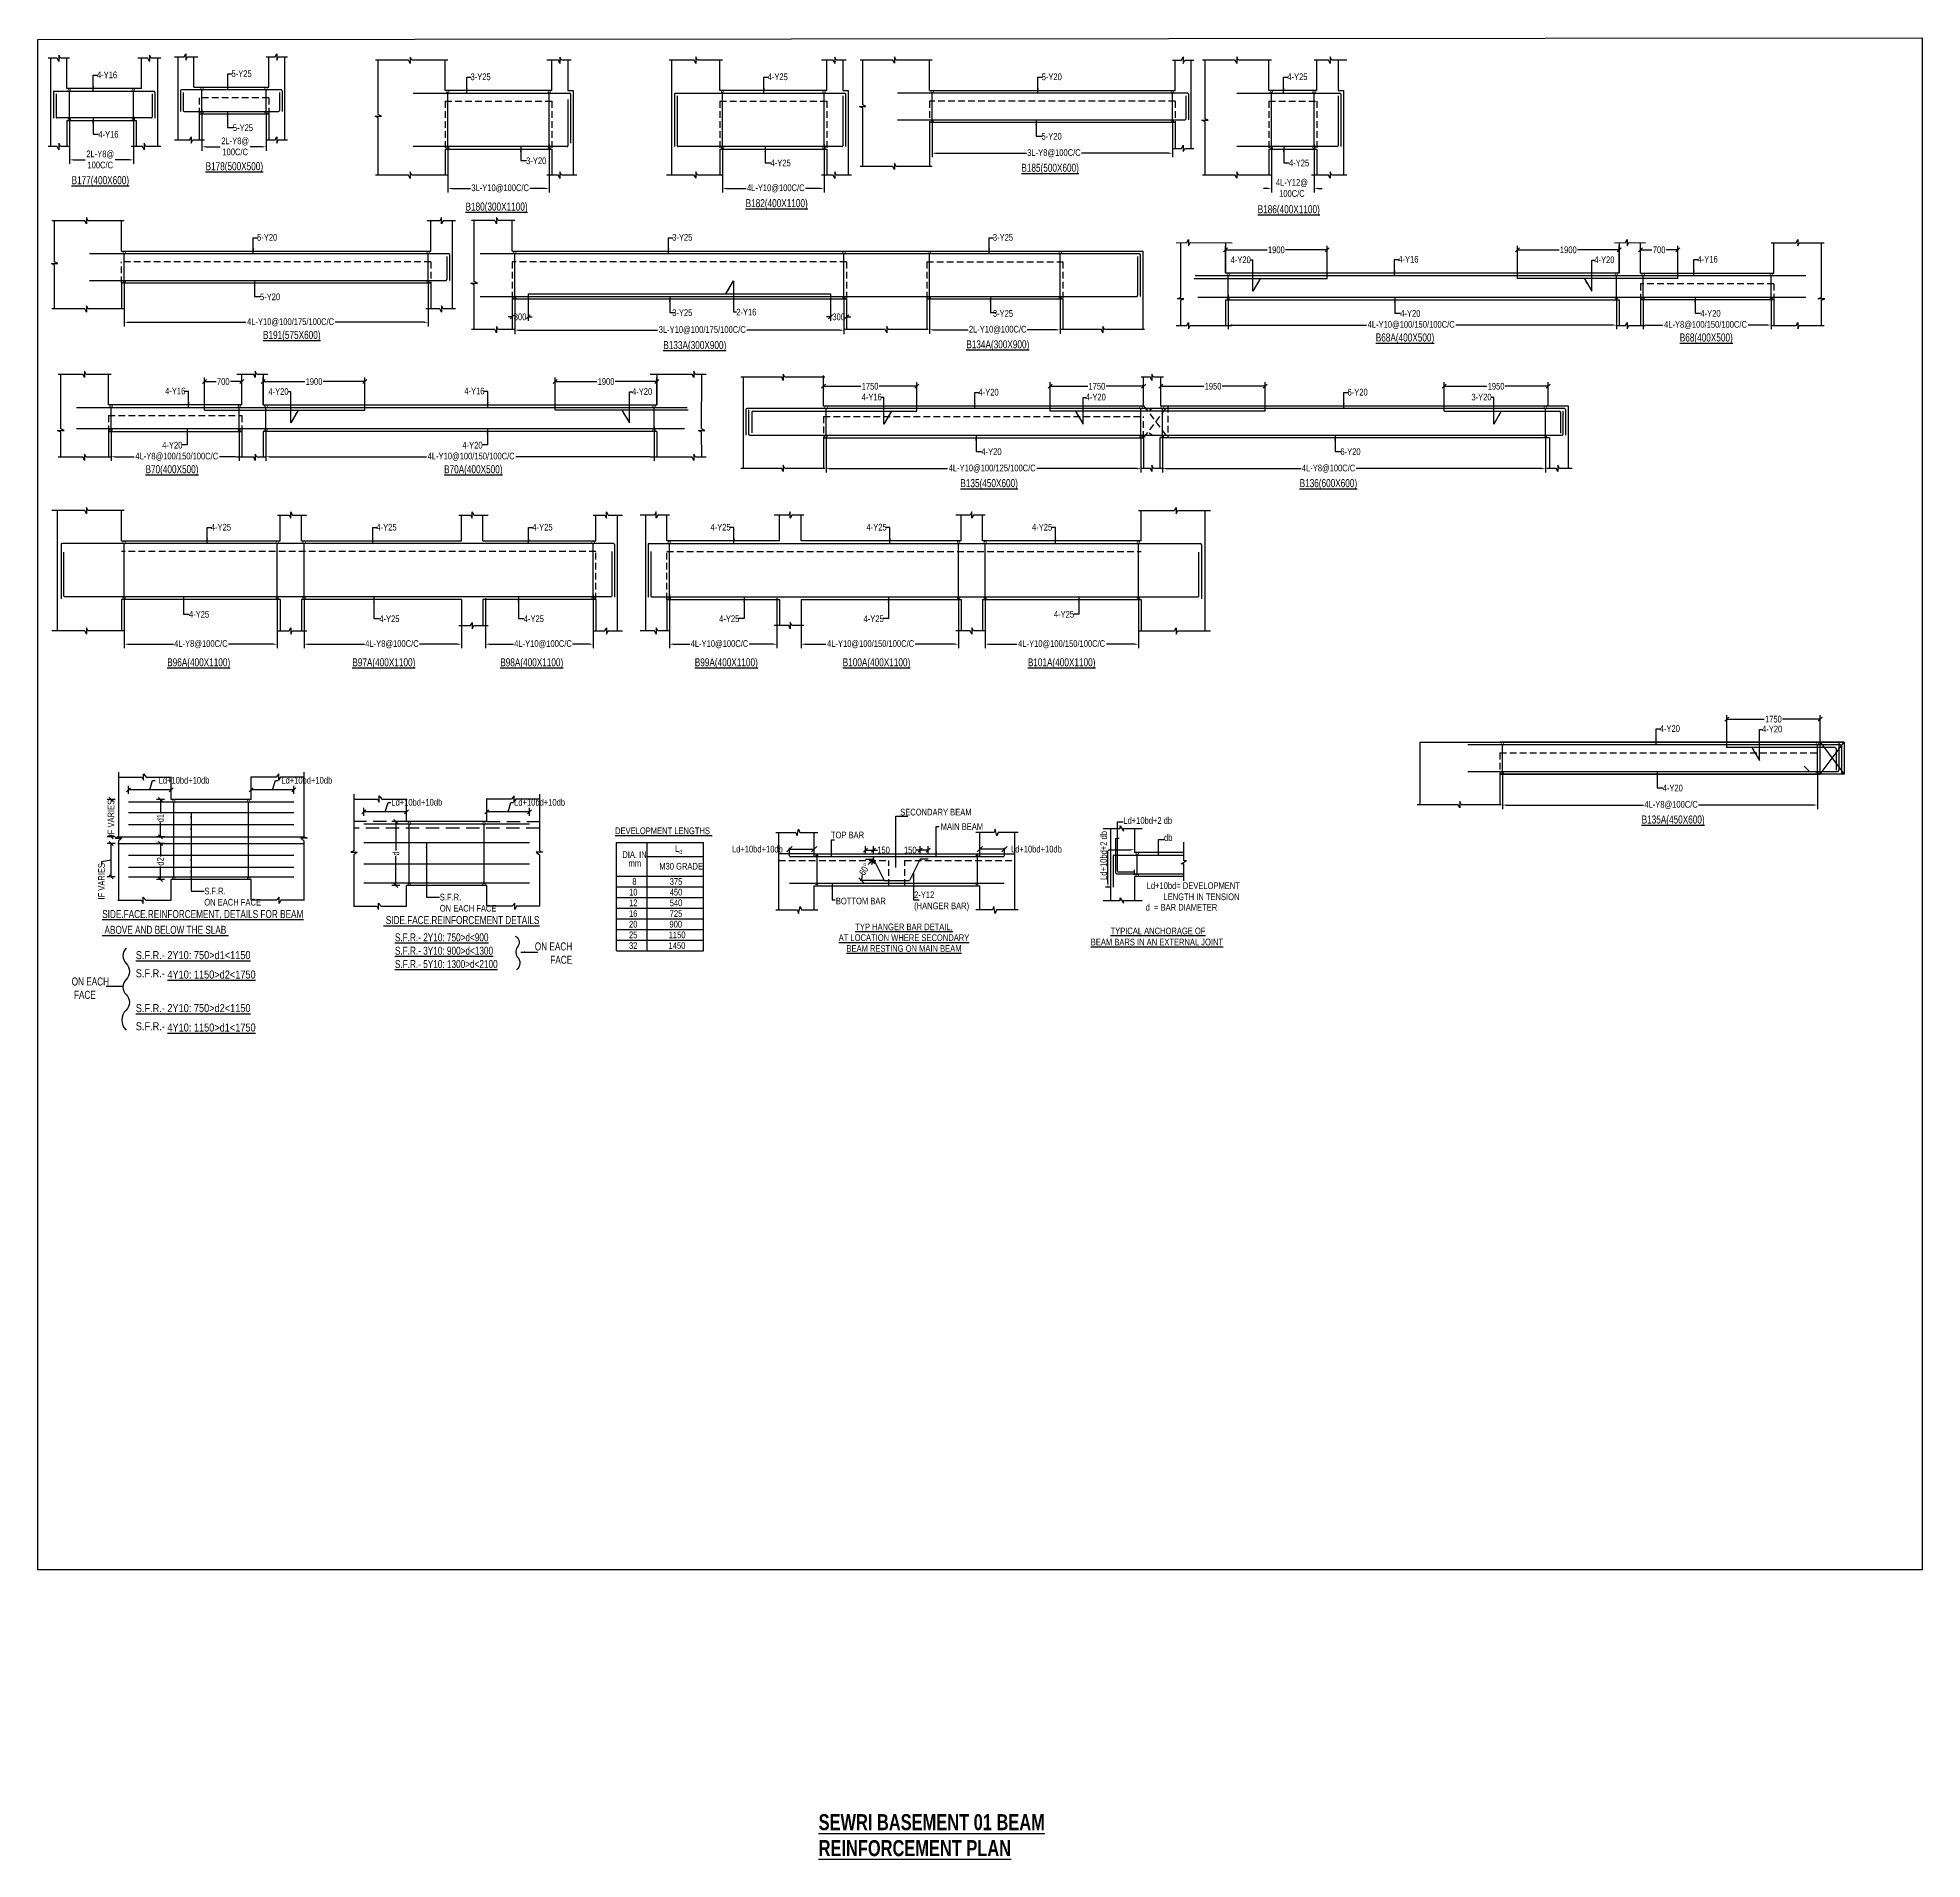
# Model space of a CAD drawing. Header units: millimetres. Extents: x 31347440 to 31744305, y -21457036 to -21063618.
# Drawn here: x 31644306 to 31679606, y -21231967 to -21197842 of the extents above; entities that cross this region are included whole.
import ezdxf

# ---------------------------------------------------------------- set-up
doc = ezdxf.new("R2010")
doc.units = ezdxf.units.MM
doc.header["$LTSCALE"] = 1000
doc.header["$MEASUREMENT"] = 0
doc.header["$PDMODE"] = 3
for name, pattern in [('CONTINOUS', [0]), ('CONTINU', [0]), ('HIDDEN', [0.375, 0.25, -0.125])]:
    doc.linetypes.add(name, pattern=pattern)
for name, color, linetype in [('-S-ARROW', 253, 'Continuous'), ('-S-BMNO', 1, 'Continuous'), ('-S-DIM', 251, 'Continuous'), ('-S-MISC', 8, 'Continuous'), ('-S-STIRRUPS DIM', 6, 'Continuous'), ('-S-STIRUP', 11, 'Continuous'), ('-STR-BEAM', 7, 'CONTINU'), ('-STR-COLUMN', 5, 'HIDDEN'), ('-STR-REINF', 3, 'Continuous'), ('-STR-RF-DIM', 8, 'CONTINOUS'), ('-STR-TEXT', 6, 'Continuous'), ('A-CONC', 5, 'Continuous'), ('COL', 5, 'Continuous'), ('cut lines', 8, 'Continuous'), ('G-ANNO-TEXT', 231, 'Continuous'), ('Leader', 8, 'Continuous'), ('rein', 3, 'Continuous'), ('S-COL', 5, 'Continuous'), ('SEC TEXT', 9, 'Continuous'), ('SLAB LINE', 254, 'HIDDEN')]:
    doc.layers.add(name, color=color, linetype=linetype)
doc.styles.add('BEAM-LS', font='romans.shx', dxfattribs={"width": 0.8})
doc.styles.add('sd', font='ARIALN.TTF')
doc.styles.add('SOBHA', font='swisscl.ttf')
doc.styles.add('sobha.sed', font='swisscl.ttf')
doc.styles.add('Swis721 LtCn BT_2', font='swisscl.ttf', dxfattribs={"height": 244.992296})
doc.styles.add('Swis721 LtCn BT_6', font='swisscl.ttf', dxfattribs={"height": 2.449923})
doc.dimstyles.new('S-25', dxfattribs={"dimscale": 25, "dimtxt": 2.5, "dimasz": 2.5, "dimexe": 0.25, "dimexo": 0.25, "dimgap": 0.1, "dimtad": 0, "dimdec": 0, "dimrnd": 0.0005, "dimzin": 0, "dimdsep": 46, "dimtxsty": 'SOBHA', "dimblk": 'OBLIQUE', "dimcen": 0.09, "dimclrd": 8, "dimclre": 8, "dimclrt": 6, "dimadec": 0, "dimazin": 0, "dimtfac": 1, "dimtdec": 0, "dimtofl": 0, "dimtmove": 0, "dimatfit": 3, "dimfxl": 0.18, "dimtolj": 1, "dimtzin": 0, "dimlwd": -1, "dimlwe": -1, "dimarcsym": 0})
doc.dimstyles.new('S-50', dxfattribs={"dimscale": 50, "dimtxt": 2.5, "dimasz": 2, "dimexe": 0.5, "dimexo": 0.25, "dimgap": 0.25, "dimtad": 0, "dimdec": 0, "dimrnd": 0.0005, "dimzin": 0, "dimdsep": 46, "dimtxsty": 'sobha.sed', "dimblk": 'OBLIQUE', "dimcen": 0.09, "dimclrd": 8, "dimclre": 8, "dimclrt": 6, "dimadec": 0, "dimazin": 0, "dimtfac": 1, "dimtdec": 0, "dimtofl": 0, "dimtmove": 2, "dimatfit": 3, "dimfxl": 0.18, "dimtolj": 1, "dimtzin": 0, "dimlwd": -1, "dimlwe": -1, "dimarcsym": 0})
doc.dimstyles.new('S-DIM50', dxfattribs={"dimscale": 50, "dimtxt": 2.5, "dimasz": 1.5, "dimexe": 1.5, "dimexo": 1, "dimgap": 0.5, "dimtad": 0, "dimdec": 0, "dimzin": 0, "dimdsep": 46, "dimtxsty": 'SOBHA', "dimcen": 0.09, "dimclrd": 256, "dimclre": 256, "dimclrt": 6, "dimadec": 5, "dimazin": 0, "dimtfac": 1, "dimtdec": 0, "dimtofl": 0, "dimtmove": 0, "dimatfit": 3, "dimfxl": 0.18, "dimtolj": 1, "dimtzin": 0, "dimlwd": -1, "dimlwe": -1, "dimarcsym": 0})
doc.dimstyles.new('STIRUP', dxfattribs={"dimscale": 50, "dimtxt": 2.5, "dimasz": 2.2, "dimexe": 0, "dimexo": 0, "dimgap": 0.5, "dimtad": 0, "dimdec": 0, "dimzin": 0, "dimdsep": 46, "dimtxsty": 'BEAM-LS', "dimblk": 'DOTSMALL', "dimcen": 0.09, "dimclrd": 256, "dimclre": 256, "dimclrt": 256, "dimadec": 5, "dimazin": 0, "dimtfac": 1, "dimtdec": 0, "dimtofl": 0, "dimtmove": 0, "dimatfit": 3, "dimldrblk": 'DOTSMALL', "dimfxl": 0, "dimfxlon": 1, "dimtolj": 1, "dimtzin": 0, "dimlwd": -1, "dimlwe": -1, "dimarcsym": 0})

msp = doc.modelspace()

# ---------------------------------------------------------------- texts
at = {"layer": '-S-BMNO', "color": 4, "style": 'sobha.sed'}
for s, p in [('%%USIDE.FACE.REINFORCEMENT. DETAILS FOR BEAM', (31645515, -21214334)), ('%%U ABOVE AND BELOW THE SLAB ', (31645515, -21214629.5))]:
    msp.add_text(s, height=150, dxfattribs=at).set_placement(p)
for s, insert, char_height, width, attachment_point in [('\\pxqc;{\\L TYPICAL ANCHORAGE OF \\PBEAM BARS IN AN EXTERNAL JOINT}', (31664119.8, -21214512.5), 125, 2301.951, 1), ('ON EACH\\P FACE', (31654318.2, -21214790.2), 150, 758.117, 3), ('ON EACH\\P FACE', (31644942.2, -21215447.2), 150, 758.117, 1)]:
    msp.add_mtext(s, dxfattribs=dict(at, insert=insert, char_height=char_height, width=width, attachment_point=attachment_point))
at = {"layer": '-STR-TEXT', "color": 6, "style": 'SOBHA'}
for s, p in [('4-Y16', (31645416.1, -21198600.9, 0)), ('5-Y25', (31647936.3, -21198576.4, 0)), ('3-Y25', (31652413.2, -21198636.6, 0)), ('4-Y25', (31657979.4, -21198636.6, 0)), ('5-Y20', (31663111.7, -21198636.6, 0)), ('4-Y25', (31667712.8, -21198635.5, 0)), ('4-Y16', (31645442.6, -21199715.8, 0)), ('5-Y25', (31647962.7, -21199591.3, 0)), ('5-Y20', (31663109.4, -21199751.5, 0)), ('3-Y20', (31653455.9, -21200211, 0)), ('4-Y25', (31658034.1, -21200251.5, 0)), ('4-Y25', (31667744.5, -21200250.3, 0)), ('5-Y20', (31648415.4, -21201644.5, 0)), ('3-Y25', (31656191.2, -21201644.5, 0)), ('3-Y25', (31662198, -21201644.5, 0)), ('4-Y20', (31666651.2, -21202064.8, 0)), ('4-Y16', (31669791.6, -21202055.1, 0)), ('4-Y20', (31673462.8, -21202064.8, 0)), ('4-Y16', (31675396, -21202055.1, 0)), ('5-Y20', (31648470.1, -21202759.3, 0)), ('3-Y25', (31656191.2, -21203054.7, 0)), ('2-Y16', (31657389.6, -21203045.2, 0)), ('3-Y25', (31662198, -21203070.1, 0)), ('4-Y20', (31669828.1, -21203069.9, 0)), ('4-Y20', (31675450.7, -21203069.9, 0)), ('4-Y16', (31646693.7, -21204523, 0)), ('4-Y20', (31648626.9, -21204532.7, 0)), ('4-Y16', (31652298.1, -21204523, 0)), ('4-Y20', (31655438.5, -21204532.7, 0)), ('4-Y16', (31659739.5, -21204636.4, 0)), ('4-Y20', (31661928, -21204544.7, 0)), ('4-Y20', (31663935.4, -21204636.4, 0)), ('6-Y20', (31668841, -21204544.7, 0)), ('3-Y20', (31671161, -21204636.4, 0)), ('4-Y20', (31646639, -21205537.9, 0)), ('4-Y20', (31652261.6, -21205537.9, 0)), ('4-Y20', (31661982.7, -21205659.5, 0)), ('6-Y20', (31668706.5, -21205659.5, 0)), ('4-Y25', (31647549.9, -21207074.3, 0)), ('4-Y25', (31650651, -21207074.3, 0)), ('4-Y25', (31653572.5, -21207074.3, 0)), ('4-Y25', (31656908, -21207074.3, 0)), ('4-Y25', (31659829.5, -21207074.3, 0)), ('4-Y25', (31662930.6, -21207074.3, 0)), ('4-Y25', (31647140.2, -21208705.9, 0)), ('4-Y25', (31663340.3, -21208705.9, 0)), ('4-Y25', (31650705.7, -21208789.1, 0)), ('4-Y25', (31653410, -21208789.1, 0)), ('4-Y25', (31657070.5, -21208789.1, 0)), ('4-Y25', (31659774.8, -21208789.1, 0)), ('4-Y20', (31674688.4, -21210846.3, 0)), ('4-Y20', (31676605.3, -21210856, 0)), ('4-Y20', (31674743.1, -21211961.1, 0)), ('Ld+10bd+2 db', (31664642.1, -21212569.3, 346)), ('db', (31665403.9, -21212889.3, 431.6)), ('d  = BAR DIAMETER', (31665059.3, -21214194.7))]:
    msp.add_text(s, height=125, dxfattribs=at).set_placement(p)
msp.add_text('Ld+10bd+2 db', height=125, rotation=90, dxfattribs=at).set_placement((31664334.2, -21213618, 346))
at = {"layer": '-STR-TEXT', "color": 6, "char_height": 125, "attachment_point": 1, "style": 'SOBHA'}
for s, insert, width in [('\\A1;S.F.R.\\PON EACH FACE', (31647427.1, -21213766.2), 966.621), ('Ld+10bd= DEVELOPMENT \\P        LENGTH IN TENSION', (31665078.2, -21213664.7, 0), 2963.51)]:
    msp.add_mtext(s, dxfattribs=dict(at, insert=insert, width=width))
at = {"layer": 'G-ANNO-TEXT', "color": 7, "style": 'Swis721 LtCn BT_6'}
for s, p in [('%%UDEVELOPMENT LENGTHS ', (31655121.4, -21212761.7)), ('DIA. IN ', (31655257, -21213207.5)), ('mm', (31655373.5, -21213368.6)), ('M30 GRADE', (31655949.2, -21213425.6)), ('10', (31655382, -21213911.5)), ('8', (31655444.3, -21213711.6)), ('450', (31656144.4, -21213911.5)), ('375', (31656144.4, -21213711.6)), ('12', (31655382, -21214111.5)), ('16', (31655382, -21214311.4)), ('540', (31656144.4, -21214111.5)), ('725', (31656144.4, -21214311.4)), ('20', (31655382, -21214511.4)), ('25', (31655382, -21214711.3)), ('1150', (31656125.5, -21214711.3)), ('900', (31656139.6, -21214511.4)), ('32', (31655382, -21214911.3)), ('1450', (31656123.2, -21214911.3))]:
    msp.add_text(s, height=125, dxfattribs=at).set_placement(p)
at = {"layer": 'G-ANNO-TEXT', "color": 7, "insert": (31656244.4, -21212968.6), "char_height": 125, "width": 618.816, "attachment_point": 1, "line_spacing_factor": 0.971848, "style": 'Swis721 LtCn BT_6'}
msp.add_mtext('\\A1;L{\\H0.7x;\\S^ d;} ', dxfattribs=at)
at = {"layer": 'G-ANNO-TEXT', "color": 6, "insert": (31658933.7, -21231121), "char_height": 300, "width": 6923.66, "attachment_point": 1, "line_spacing_factor": 0.971848, "style": 'Swis721 LtCn BT_2'}
msp.add_mtext('{\\fSwis721 LtCn BT|b1|i0|c0|p34;\\LSEWRI BASEMENT 01 BEAM REINFORCEMENT PLAN }', dxfattribs=at)
at = {"layer": 'SEC TEXT', "color": 4, "linetype": 'ByBlock', "style": 'sobha.sed'}
for s, rotation, p in [('%%UB177(400X600)', 0.01072, (31644941.1, -21200586.2, 0)), ('%%UB178(500X500)', 359.98928, (31647451.1, -21200324.5, 0)), ('%%UB185(500X600)', 359.98928, (31662731.1, -21200353.1, 0)), ('%%UB180(300X1100)', 0.01072, (31652320.1, -21201080.4, 0)), ('%%UB182(400X1100)', 0.01072, (31657567.2, -21201016.2, 0)), ('%%UB186(400X1100)', 0.01072, (31667158.1, -21201130.7, 0)), ('%%UB191(575X600)', 359.98928, (31648526.9, -21203484.7, 0)), ('%%UB133A(300X900)', 359.98928, (31656024.6, -21203674.5, 0)), ('%%UB134A(300X900)', 359.98928, (31661699.8, -21203660.9, 0)), ('%%UB68A(400X500)', 359.98928, (31669370, -21203532.8, 0)), ('%%UB68(400X500)', 359.98928, (31675064.3, -21203532.8, 0)), ('%%UB70(400X500)', 0.01072, (31646325.9, -21206000.9, 0)), ('%%UB70A(400X500)', 0.01072, (31651918.6, -21206001, 0)), ('%%UB135(450X600)', 359.98928, (31661588.9, -21206261.1, 0)), ('%%UB136(600X600)', 359.98928, (31667943.3, -21206261.1, 0)), ('%%UB96A(400X1100)', 0.01072, (31646732.1, -21209618)), ('%%UB97A(400X1100)', 0.01072, (31650199.8, -21209618)), ('%%UB98A(400X1100)', 0.01072, (31652970.6, -21209618)), ('%%UB99A(400X1100)', 359.98928, (31656614.4, -21209617.8)), ('%%UB100A(400X1100)', 359.98928, (31659385.2, -21209617.8)), ('%%UB101A(400X1100)', 359.98928, (31662852.8, -21209617.8)), ('%%UB135A(450X600)', 359.98928, (31674349.3, -21212562.7, 0))]:
    msp.add_text(s, height=150, rotation=rotation, dxfattribs=at).set_placement(p)
at = {"layer": 'SEC TEXT', "color": 4, "style": 'sd'}
for s, p in [('%%US.F.R.- 2Y10: 750>d1<1150', (31646143.6, -21215103.4)), ('S.F.R.- ', (31646143.6, -21215443.5)), ('%%U4Y10: 1150>d2<1750', (31646735.5, -21215467.2)), ('%%US.F.R.- 2Y10: 750>d2<1150', (31646143.6, -21216096.1)), ('S.F.R.- ', (31646143.6, -21216436.2)), ('%%U4Y10: 1150>d1<1750', (31646735.5, -21216459.9))]:
    msp.add_text(s, height=150, rotation=0.01072, dxfattribs=at).set_placement(p)

# ---------------------------------------------------------------- blocks, each defined once
blk = doc.blocks.new('*D71')
at = {"layer": '-STR-RF-DIM', "transparency": 16777216}
for p, q in [((31674377, -21202720), (31674377, -21203300)), ((31676777, -21202720), (31676777, -21203300)), ((31674452, -21203225), (31674749, -21203225)), ((31676702, -21203225), (31676344, -21203225))]:
    blk.add_line(p, q, dxfattribs=at)
for points in [[(31674452, -21203212), (31674452, -21203237), (31674377, -21203225)], [(31676702, -21203212), (31676702, -21203237), (31676777, -21203225)]]:
    blk.add_solid(points, dxfattribs=at)
at = {"layer": 'Defpoints', "color": 0, "transparency": 16777216}
for p in [(31674377, -21202720, 0), (31676777, -21202720, 178587), (31676777, -21203225)]:
    blk.add_point(p, dxfattribs=at)
at = {"layer": '-STR-RF-DIM', "color": 6, "transparency": 16777216, "insert": (31675546, -21203225), "char_height": 125, "attachment_point": 5, "style": 'SOBHA'}
blk.add_mtext('\\A1;4L-Y8@100/150/100C/C', dxfattribs=at)
blk = doc.blocks.new('_DotSmall')
at = {"color": 0, "linetype": 'ByBlock', "const_width": 0.5}
blk.add_lwpolyline([(-0.0625, 0, 1), (0.0625, 0, 1)], format="xyb", close=True, dxfattribs=at)
blk = doc.blocks.new('*D72')
at = {"layer": '-S-STIRUP', "ltscale": 100, "transparency": 16777216}
blk.add_line((31674377, -21202720), (31674377, -21202283), dxfattribs=at)
at = {"layer": 'Defpoints', "color": 0, "linetype": 'CONTINU', "ltscale": 100, "transparency": 16777216}
for p in [(31674377, -21202283), (31674377, -21202283), (31674377, -21202720, 0)]:
    blk.add_point(p, dxfattribs=at)
at = {"layer": '-S-STIRUP', "linetype": 'CONTINU', "ltscale": 100, "transparency": 16777216, "xscale": 100, "yscale": 100, "zscale": 100}
for p, rotation in [((31674377, -21202283), 90), ((31674377, -21202720), 270)]:
    blk.add_blockref('_DotSmall', p, dxfattribs=dict(at, rotation=rotation))
blk = doc.blocks.new('_OBLIQUE')
at = {"color": 0, "linetype": 'ByBlock'}
blk.add_line((-0.5, -0.5), (0.5, 0.5), dxfattribs=at)
blk = doc.blocks.new('*D73')
at = {"layer": '-S-STIRUP', "ltscale": 100, "transparency": 16777216}
blk.add_line((31676777, -21202720), (31676777, -21202283), dxfattribs=at)
at = {"layer": 'Defpoints', "color": 0, "linetype": 'CONTINU', "ltscale": 100, "transparency": 16777216}
for p in [(31676777, -21202283), (31676777, -21202283), (31676777, -21202720, 0)]:
    blk.add_point(p, dxfattribs=at)
at = {"layer": '-S-STIRUP', "linetype": 'CONTINU', "ltscale": 100, "transparency": 16777216, "xscale": 100, "yscale": 100, "zscale": 100}
for p, rotation in [((31676777, -21202283), 90), ((31676777, -21202720), 270)]:
    blk.add_blockref('_DotSmall', p, dxfattribs=dict(at, rotation=rotation))
blk = doc.blocks.new('*D264')
at = {"layer": '-STR-RF-DIM', "transparency": 16777216}
for p, q in [((31644900, -21199365), (31644900, -21200205)), ((31646100, -21199309), (31646100, -21200205)), ((31644975, -21200130), (31645196, -21200130)), ((31646025, -21200130), (31645759, -21200130))]:
    blk.add_line(p, q, dxfattribs=at)
for points in [[(31644975, -21200118), (31644975, -21200143), (31644900, -21200130)], [(31646025, -21200118), (31646025, -21200143), (31646100, -21200130)]]:
    blk.add_solid(points, dxfattribs=at)
at = {"layer": 'Defpoints', "color": 0, "transparency": 16777216}
for p in [(31644900, -21199365, 178587), (31646100, -21199309, 178587), (31644900, -21200130)]:
    blk.add_point(p, dxfattribs=at)
at = {"layer": '-STR-RF-DIM', "color": 6, "transparency": 16777216, "char_height": 125, "attachment_point": 5, "style": 'SOBHA'}
for s, insert in [('\\A1;2L-Y8@', (31645478, -21200031)), ('\\A1;100C/C', (31645478, -21200227))]:
    blk.add_mtext(s, dxfattribs=dict(at, insert=insert))
blk = doc.blocks.new('*D265')
at = {"layer": '-S-STIRUP', "ltscale": 100, "transparency": 16777216}
blk.add_line((31646100, -21199365), (31646100, -21198829), dxfattribs=at)
at = {"layer": 'Defpoints', "color": 0, "linetype": 'CONTINU', "ltscale": 100, "transparency": 16777216}
for p in [(31646100, -21198829), (31646100, -21198829), (31646100, -21199365)]:
    blk.add_point(p, dxfattribs=at)
at = {"layer": '-S-STIRUP', "linetype": 'CONTINU', "ltscale": 100, "transparency": 16777216, "xscale": 100, "yscale": 100, "zscale": 100}
for p, rotation in [((31646100, -21198829), 90), ((31646100, -21199365), 270)]:
    blk.add_blockref('_DotSmall', p, dxfattribs=dict(at, rotation=rotation))
blk = doc.blocks.new('*D266')
at = {"layer": '-S-STIRUP', "ltscale": 100, "transparency": 16777216}
blk.add_line((31644900, -21199365), (31644900, -21198829), dxfattribs=at)
at = {"layer": 'Defpoints', "color": 0, "linetype": 'CONTINU', "ltscale": 100, "transparency": 16777216}
for p in [(31644900, -21198829), (31644900, -21198829), (31644900, -21199365)]:
    blk.add_point(p, dxfattribs=at)
at = {"layer": '-S-STIRUP', "linetype": 'CONTINU', "ltscale": 100, "transparency": 16777216, "xscale": 100, "yscale": 100, "zscale": 100}
for p, rotation in [((31644900, -21198829), 90), ((31644900, -21199365), 270)]:
    blk.add_blockref('_DotSmall', p, dxfattribs=dict(at, rotation=rotation))
blk = doc.blocks.new('*D267')
at = {"layer": '-STR-RF-DIM', "transparency": 16777216}
for p, q in [((31647384, -21199184), (31647384, -21199961)), ((31648584, -21199241), (31648584, -21199961)), ((31647459, -21199886), (31647725, -21199886)), ((31648509, -21199886), (31648288, -21199886))]:
    blk.add_line(p, q, dxfattribs=at)
for points in [[(31647459, -21199873), (31647459, -21199898), (31647384, -21199886)], [(31648509, -21199873), (31648509, -21199898), (31648584, -21199886)]]:
    blk.add_solid(points, dxfattribs=at)
at = {"layer": 'Defpoints', "color": 0, "transparency": 16777216}
for p in [(31647384, -21199184, 178587), (31648584, -21199241, 178587), (31648584, -21199886)]:
    blk.add_point(p, dxfattribs=at)
at = {"layer": '-STR-RF-DIM', "color": 6, "transparency": 16777216, "char_height": 125, "attachment_point": 5, "style": 'SOBHA'}
for s, insert in [('\\A1;2L-Y8@', (31648006, -21199787)), ('\\A1;100C/C', (31648006, -21199982))]:
    blk.add_mtext(s, dxfattribs=dict(at, insert=insert))
blk = doc.blocks.new('*D268')
at = {"layer": '-S-STIRUP', "ltscale": 100, "transparency": 16777216}
blk.add_line((31647384, -21199241), (31647384, -21198804), dxfattribs=at)
at = {"layer": 'Defpoints', "color": 0, "linetype": 'CONTINU', "ltscale": 100, "transparency": 16777216}
for p in [(31647384, -21198804), (31647384, -21198804), (31647384, -21199241)]:
    blk.add_point(p, dxfattribs=at)
at = {"layer": '-S-STIRUP', "linetype": 'CONTINU', "ltscale": 100, "transparency": 16777216, "xscale": 100, "yscale": 100, "zscale": 100}
for p, rotation in [((31647384, -21198804), 90), ((31647384, -21199241), 270)]:
    blk.add_blockref('_DotSmall', p, dxfattribs=dict(at, rotation=rotation))
blk = doc.blocks.new('*D269')
at = {"layer": '-S-STIRUP', "ltscale": 100, "transparency": 16777216}
blk.add_line((31648584, -21199241), (31648584, -21198804), dxfattribs=at)
at = {"layer": 'Defpoints', "color": 0, "linetype": 'CONTINU', "ltscale": 100, "transparency": 16777216}
for p in [(31648584, -21198804), (31648584, -21198804), (31648584, -21199241)]:
    blk.add_point(p, dxfattribs=at)
at = {"layer": '-S-STIRUP', "linetype": 'CONTINU', "ltscale": 100, "transparency": 16777216, "xscale": 100, "yscale": 100, "zscale": 100}
for p, rotation in [((31648584, -21198804), 90), ((31648584, -21199241), 270)]:
    blk.add_blockref('_DotSmall', p, dxfattribs=dict(at, rotation=rotation))
blk = doc.blocks.new('*D270')
at = {"layer": '-STR-RF-DIM', "transparency": 16777216}
for p, q in [((31651988, -21199901), (31651988, -21200741)), ((31653889, -21199844), (31653889, -21200741)), ((31652063, -21200666), (31652415, -21200666)), ((31653814, -21200666), (31653522, -21200666))]:
    blk.add_line(p, q, dxfattribs=at)
for points in [[(31652063, -21200654), (31652063, -21200679), (31651988, -21200666)], [(31653814, -21200654), (31653814, -21200679), (31653889, -21200666)]]:
    blk.add_solid(points, dxfattribs=at)
at = {"layer": 'Defpoints', "color": 0, "transparency": 16777216}
for p in [(31651988, -21199901, 178587), (31653889, -21199844, 178587), (31651988, -21200666)]:
    blk.add_point(p, dxfattribs=at)
at = {"layer": '-STR-RF-DIM', "color": 6, "transparency": 16777216, "insert": (31652969, -21200666), "char_height": 125, "attachment_point": 5, "style": 'SOBHA'}
blk.add_mtext('\\A1;3L-Y10@100C/C', dxfattribs=at)
blk = doc.blocks.new('*D271')
at = {"layer": '-S-STIRUP', "ltscale": 100, "transparency": 16777216}
blk.add_line((31653889, -21199901), (31653889, -21198864), dxfattribs=at)
at = {"layer": 'Defpoints', "color": 0, "linetype": 'CONTINU', "ltscale": 100, "transparency": 16777216}
for p in [(31653889, -21198864), (31653889, -21198864), (31653889, -21199901)]:
    blk.add_point(p, dxfattribs=at)
at = {"layer": '-S-STIRUP', "linetype": 'CONTINU', "ltscale": 100, "transparency": 16777216, "xscale": 100, "yscale": 100, "zscale": 100}
for p, rotation in [((31653889, -21198864), 90), ((31653889, -21199901), 270)]:
    blk.add_blockref('_DotSmall', p, dxfattribs=dict(at, rotation=rotation))
blk = doc.blocks.new('*D272')
at = {"layer": '-S-STIRUP', "ltscale": 100, "transparency": 16777216}
blk.add_line((31651988, -21199901), (31651988, -21198864), dxfattribs=at)
at = {"layer": 'Defpoints', "color": 0, "linetype": 'CONTINU', "ltscale": 100, "transparency": 16777216}
for p in [(31651988, -21198864), (31651988, -21198864), (31651988, -21199901)]:
    blk.add_point(p, dxfattribs=at)
at = {"layer": '-S-STIRUP', "linetype": 'CONTINU', "ltscale": 100, "transparency": 16777216, "xscale": 100, "yscale": 100, "zscale": 100}
for p, rotation in [((31651988, -21198864), 90), ((31651988, -21199901), 270)]:
    blk.add_blockref('_DotSmall', p, dxfattribs=dict(at, rotation=rotation))
blk = doc.blocks.new('*D273')
at = {"layer": '-STR-RF-DIM', "transparency": 16777216}
for p, q in [((31657134, -21199901), (31657134, -21200741)), ((31659035, -21199844), (31659035, -21200741)), ((31657209, -21200666), (31657577, -21200666)), ((31658960, -21200666), (31658685, -21200666))]:
    blk.add_line(p, q, dxfattribs=at)
for points in [[(31657209, -21200654), (31657209, -21200679), (31657134, -21200666)], [(31658960, -21200654), (31658960, -21200679), (31659035, -21200666)]]:
    blk.add_solid(points, dxfattribs=at)
at = {"layer": 'Defpoints', "color": 0, "transparency": 16777216}
for p in [(31657134, -21199901, 178587), (31659035, -21199844, 178587), (31657134, -21200666)]:
    blk.add_point(p, dxfattribs=at)
at = {"layer": '-STR-RF-DIM', "color": 6, "transparency": 16777216, "insert": (31658131, -21200666), "char_height": 125, "attachment_point": 5, "style": 'SOBHA'}
blk.add_mtext('\\A1;4L-Y10@100C/C', dxfattribs=at)
blk = doc.blocks.new('*D274')
at = {"layer": '-S-STIRUP', "ltscale": 100, "transparency": 16777216}
blk.add_line((31659035, -21199901), (31659035, -21198864), dxfattribs=at)
at = {"layer": 'Defpoints', "color": 0, "linetype": 'CONTINU', "ltscale": 100, "transparency": 16777216}
for p in [(31659035, -21198864), (31659035, -21198864), (31659035, -21199901)]:
    blk.add_point(p, dxfattribs=at)
at = {"layer": '-S-STIRUP', "linetype": 'CONTINU', "ltscale": 100, "transparency": 16777216, "xscale": 100, "yscale": 100, "zscale": 100}
for p, rotation in [((31659035, -21198864), 90), ((31659035, -21199901), 270)]:
    blk.add_blockref('_DotSmall', p, dxfattribs=dict(at, rotation=rotation))
blk = doc.blocks.new('*D275')
at = {"layer": '-S-STIRUP', "ltscale": 100, "transparency": 16777216}
blk.add_line((31657134, -21199901), (31657134, -21198864), dxfattribs=at)
at = {"layer": 'Defpoints', "color": 0, "linetype": 'CONTINU', "ltscale": 100, "transparency": 16777216}
for p in [(31657134, -21198864), (31657134, -21198864), (31657134, -21199901)]:
    blk.add_point(p, dxfattribs=at)
at = {"layer": '-S-STIRUP', "linetype": 'CONTINU', "ltscale": 100, "transparency": 16777216, "xscale": 100, "yscale": 100, "zscale": 100}
for p, rotation in [((31657134, -21198864), 90), ((31657134, -21199901), 270)]:
    blk.add_blockref('_DotSmall', p, dxfattribs=dict(at, rotation=rotation))
blk = doc.blocks.new('*D276')
at = {"layer": '-S-STIRUP', "ltscale": 100, "transparency": 16777216}
blk.add_line((31665562, -21199400), (31665562, -21198863), dxfattribs=at)
at = {"layer": 'Defpoints', "color": 0, "linetype": 'CONTINU', "ltscale": 100, "transparency": 16777216}
for p in [(31665562, -21198863), (31665562, -21198863), (31665562, -21199400, 0)]:
    blk.add_point(p, dxfattribs=at)
at = {"layer": '-S-STIRUP', "linetype": 'CONTINU', "ltscale": 100, "transparency": 16777216, "xscale": 100, "yscale": 100, "zscale": 100}
for p, rotation in [((31665562, -21198863), 90), ((31665562, -21199400), 270)]:
    blk.add_blockref('_DotSmall', p, dxfattribs=dict(at, rotation=rotation))
blk = doc.blocks.new('*D277')
at = {"layer": '-S-STIRUP', "ltscale": 100, "transparency": 16777216}
blk.add_line((31661062, -21199401), (31661062, -21198864), dxfattribs=at)
at = {"layer": 'Defpoints', "color": 0, "linetype": 'CONTINU', "ltscale": 100, "transparency": 16777216}
for p in [(31661062, -21198864, 0), (31661062, -21198864), (31661062, -21199401)]:
    blk.add_point(p, dxfattribs=at)
at = {"layer": '-S-STIRUP', "linetype": 'CONTINU', "ltscale": 100, "transparency": 16777216, "xscale": 100, "yscale": 100, "zscale": 100}
for p, rotation in [((31661062, -21198864), 90), ((31661062, -21199401), 270)]:
    blk.add_blockref('_DotSmall', p, dxfattribs=dict(at, rotation=rotation))
blk = doc.blocks.new('*D278')
at = {"layer": '-STR-RF-DIM', "transparency": 16777216}
for p, q in [((31661062, -21199401), (31661062, -21200081)), ((31665562, -21199400), (31665562, -21200081)), ((31661137, -21200006), (31662828, -21200006)), ((31665487, -21200006), (31663856, -21200006))]:
    blk.add_line(p, q, dxfattribs=at)
for points in [[(31661137, -21199993), (31661137, -21200018), (31661062, -21200006)], [(31665487, -21199993), (31665487, -21200018), (31665562, -21200006)]]:
    blk.add_solid(points, dxfattribs=at)
at = {"layer": 'Defpoints', "color": 0, "transparency": 16777216}
for p in [(31661062, -21199401, 178587), (31665562, -21199400, 0), (31665562, -21200006)]:
    blk.add_point(p, dxfattribs=at)
at = {"layer": '-STR-RF-DIM', "color": 6, "transparency": 16777216, "insert": (31663342, -21200006), "char_height": 125, "attachment_point": 5, "style": 'SOBHA'}
blk.add_mtext('\\A1;3L-Y8@100C/C', dxfattribs=at)
blk = doc.blocks.new('*D279')
at = {"layer": '-STR-RF-DIM', "transparency": 16777216}
for p, q in [((31667414, -21199900), (31667414, -21200740)), ((31668214, -21199843), (31668214, -21200740)), ((31667339, -21200665), (31667264, -21200665)), ((31668289, -21200665), (31668364, -21200665))]:
    blk.add_line(p, q, dxfattribs=at)
for points in [[(31667339, -21200652), (31667339, -21200677), (31667414, -21200665)], [(31668289, -21200652), (31668289, -21200677), (31668214, -21200665)]]:
    blk.add_solid(points, dxfattribs=at)
at = {"layer": 'Defpoints', "color": 0, "transparency": 16777216}
for p in [(31667414, -21199900, 178587), (31668214, -21199843, 178587), (31667414, -21200665)]:
    blk.add_point(p, dxfattribs=at)
at = {"layer": '-STR-RF-DIM', "color": 6, "transparency": 16777216, "char_height": 125, "attachment_point": 5, "style": 'SOBHA'}
for s, insert in [('\\A1;4L-Y12@', (31667799, -21200566)), ('\\A1;100C/C', (31667799, -21200761))]:
    blk.add_mtext(s, dxfattribs=dict(at, insert=insert))
blk = doc.blocks.new('*D280')
at = {"layer": '-S-STIRUP', "ltscale": 100, "transparency": 16777216}
blk.add_line((31668214, -21199900), (31668214, -21198863), dxfattribs=at)
at = {"layer": 'Defpoints', "color": 0, "linetype": 'CONTINU', "ltscale": 100, "transparency": 16777216}
for p in [(31668214, -21198863), (31668214, -21198863), (31668214, -21199900)]:
    blk.add_point(p, dxfattribs=at)
at = {"layer": '-S-STIRUP', "linetype": 'CONTINU', "ltscale": 100, "transparency": 16777216, "xscale": 100, "yscale": 100, "zscale": 100}
for p, rotation in [((31668214, -21198863), 90), ((31668214, -21199900), 270)]:
    blk.add_blockref('_DotSmall', p, dxfattribs=dict(at, rotation=rotation))
blk = doc.blocks.new('*D281')
at = {"layer": '-S-STIRUP', "ltscale": 100, "transparency": 16777216}
blk.add_line((31667414, -21199900), (31667414, -21198863), dxfattribs=at)
at = {"layer": 'Defpoints', "color": 0, "linetype": 'CONTINU', "ltscale": 100, "transparency": 16777216}
for p in [(31667414, -21198863), (31667414, -21198863), (31667414, -21199900)]:
    blk.add_point(p, dxfattribs=at)
at = {"layer": '-S-STIRUP', "linetype": 'CONTINU', "ltscale": 100, "transparency": 16777216, "xscale": 100, "yscale": 100, "zscale": 100}
for p, rotation in [((31667414, -21198863), 90), ((31667414, -21199900), 270)]:
    blk.add_blockref('_DotSmall', p, dxfattribs=dict(at, rotation=rotation))
blk = doc.blocks.new('*D282')
at = {"layer": '-STR-RF-DIM', "transparency": 16777216}
for p, q in [((31645927, -21202409), (31645927, -21203249)), ((31651620, -21202409), (31651620, -21203249)), ((31646002, -21203174), (31648207, -21203174)), ((31651545, -21203174), (31649880, -21203174))]:
    blk.add_line(p, q, dxfattribs=at)
for points in [[(31646002, -21203161), (31646002, -21203186), (31645927, -21203174)], [(31651545, -21203161), (31651545, -21203186), (31651620, -21203174)]]:
    blk.add_solid(points, dxfattribs=at)
at = {"layer": 'Defpoints', "color": 0, "transparency": 16777216}
for p in [(31645927, -21202409, 178587), (31651620, -21202409, 178587), (31651620, -21203174)]:
    blk.add_point(p, dxfattribs=at)
at = {"layer": '-STR-RF-DIM', "color": 6, "transparency": 16777216, "insert": (31649043, -21203174), "char_height": 125, "attachment_point": 5, "style": 'SOBHA'}
blk.add_mtext('\\A1;4L-Y10@100/175/100C/C', dxfattribs=at)
blk = doc.blocks.new('*D283')
at = {"layer": '-S-STIRUP', "ltscale": 100, "transparency": 16777216}
blk.add_line((31651620, -21202409), (31651620, -21201872), dxfattribs=at)
at = {"layer": 'Defpoints', "color": 0, "linetype": 'CONTINU', "ltscale": 100, "transparency": 16777216}
for p in [(31651620, -21201872), (31651620, -21201872), (31651620, -21202409, 0)]:
    blk.add_point(p, dxfattribs=at)
at = {"layer": '-S-STIRUP', "linetype": 'CONTINU', "ltscale": 100, "transparency": 16777216, "xscale": 100, "yscale": 100, "zscale": 100}
for p, rotation in [((31651620, -21201872), 90), ((31651620, -21202409), 270)]:
    blk.add_blockref('_DotSmall', p, dxfattribs=dict(at, rotation=rotation))
blk = doc.blocks.new('*D284')
at = {"layer": '-S-STIRUP', "ltscale": 100, "transparency": 16777216}
blk.add_line((31645927, -21202409), (31645927, -21201872), dxfattribs=at)
at = {"layer": 'Defpoints', "color": 0, "linetype": 'CONTINU', "ltscale": 100, "transparency": 16777216}
for p in [(31645927, -21201872), (31645927, -21201872), (31645927, -21202409, 0)]:
    blk.add_point(p, dxfattribs=at)
at = {"layer": '-S-STIRUP', "linetype": 'CONTINU', "ltscale": 100, "transparency": 16777216, "xscale": 100, "yscale": 100, "zscale": 100}
for p, rotation in [((31645927, -21201872), 90), ((31645927, -21202409), 270)]:
    blk.add_blockref('_DotSmall', p, dxfattribs=dict(at, rotation=rotation))
blk = doc.blocks.new('*D295')
at = {"color": 8, "transparency": 16777216}
for p, q in [((1133, -189), (1087, -110)), ((1300, -500), (862, -500))]:
    blk.add_line(p, q, dxfattribs=at)
for start, end in [(120, 134.7429), (165.2571, 180)]:
    blk.add_arc((1312, -500), 425, start, end, dxfattribs=at)
at = {"layer": 'Defpoints', "color": 0, "transparency": 16777216}
for p in [(987, -227), (1139, -200, 0), (1312, -500), (1312, -500), (1787, -500)]:
    blk.add_point(p, dxfattribs=at)
at = {"color": 8, "transparency": 16777216, "xscale": 100, "yscale": 100, "zscale": 100}
for p, rotation in [((1100, -132), 29.99999999999575), ((887, -500), 269.9999884995148)]:
    blk.add_blockref('_OBLIQUE', p, dxfattribs=dict(at, rotation=rotation))
at = {"color": 6, "transparency": 16777216, "insert": (944, -288), "char_height": 125, "attachment_point": 5, "rotation": 60, "style": 'sobha.sed'}
blk.add_mtext('\\A1;60°', dxfattribs=at)
blk = doc.blocks.new('*D292')
at = {"layer": '-S-DIM', "color": 8, "transparency": 16777216}
for p, q in [((962, -5), (962, 145)), ((962, 70), (1112, 70)), ((1112, -5), (1112, 145)), ((1112, 70), (1187, 70))]:
    blk.add_line(p, q, dxfattribs=at)
at = {"layer": 'Defpoints', "color": 0, "transparency": 16777216}
for p in [(1112, 70), (962, -100), (1112, -100)]:
    blk.add_point(p, dxfattribs=at)
at = {"layer": '-S-DIM', "color": 8, "transparency": 16777216, "xscale": 75, "yscale": 75, "zscale": 75, "rotation": 180}
blk.add_blockref('_OBLIQUE', (962, 70), dxfattribs=at)
at = {"layer": '-S-DIM', "color": 8, "transparency": 16777216, "xscale": 75, "yscale": 75, "zscale": 75}
blk.add_blockref('_OBLIQUE', (1112, 70), dxfattribs=at)
at = {"layer": '-S-DIM', "color": 6, "transparency": 16777216, "insert": (1300, 70), "char_height": 125, "attachment_point": 5, "style": 'SOBHA'}
blk.add_mtext('\\A1;150', dxfattribs=at)
blk = doc.blocks.new('*D293')
at = {"layer": '-S-DIM', "color": 8, "transparency": 16777216}
for p, q in [((1988, 70), (1913, 70)), ((1988, -5), (1988, 145)), ((2138, 70), (1988, 70)), ((2138, -5), (2138, 145))]:
    blk.add_line(p, q, dxfattribs=at)
at = {"layer": 'Defpoints', "color": 0, "transparency": 16777216}
for p in [(1988, 70), (1988, -100), (2138, -100)]:
    blk.add_point(p, dxfattribs=at)
at = {"layer": '-S-DIM', "color": 8, "transparency": 16777216, "xscale": 75, "yscale": 75, "zscale": 75, "rotation": 180}
blk.add_blockref('_OBLIQUE', (1988, 70), dxfattribs=at)
at = {"layer": '-S-DIM', "color": 8, "transparency": 16777216, "xscale": 75, "yscale": 75, "zscale": 75}
blk.add_blockref('_OBLIQUE', (2138, 70), dxfattribs=at)
at = {"layer": '-S-DIM', "color": 6, "transparency": 16777216, "insert": (1800, 70), "char_height": 125, "attachment_point": 5, "style": 'SOBHA'}
blk.add_mtext('\\A1;150', dxfattribs=at)
blk = doc.blocks.new('*D296')
at = {"layer": '-S-DIM', "color": 8, "transparency": 16777216}
for p, q in [((-462, -38), (-462, 113)), ((-462, 88), (0, 88)), ((0, -38), (0, 113))]:
    blk.add_line(p, q, dxfattribs=at)
at = {"layer": 'Defpoints', "color": 0, "transparency": 16777216}
for p in [(0, 88), (-462, -50), (0, -50)]:
    blk.add_point(p, dxfattribs=at)
at = {"layer": '-S-DIM', "color": 8, "transparency": 16777216, "xscale": 100, "yscale": 100, "zscale": 100}
for p, rotation in [((-462, 88), 179.9997867593097), ((0, 88), 359.9997867593097)]:
    blk.add_blockref('_OBLIQUE', p, dxfattribs=dict(at, rotation=rotation))
at = {"layer": '-S-DIM', "color": 6, "transparency": 16777216, "insert": (-1064, 88), "char_height": 125, "attachment_point": 5, "rotation": 359.9998, "style": 'sobha.sed'}
blk.add_mtext('\\A1;Ld+10bd+10db', dxfattribs=at)
blk = doc.blocks.new('*D297')
at = {"layer": '-S-DIM', "color": 8, "transparency": 16777216}
for p, q in [((3100, -38), (3100, 113)), ((3562, 88), (3100, 88)), ((3562, -38), (3562, 113))]:
    blk.add_line(p, q, dxfattribs=at)
at = {"layer": 'Defpoints', "color": 0, "transparency": 16777216}
for p in [(3100, 88), (3100, -50), (3562, -50)]:
    blk.add_point(p, dxfattribs=at)
at = {"layer": '-S-DIM', "color": 8, "transparency": 16777216, "xscale": 100, "yscale": 100, "zscale": 100}
for p, rotation in [((3100, 88), 180.0002132406902), ((3562, 88), 0.0002132406903055)]:
    blk.add_blockref('_OBLIQUE', p, dxfattribs=dict(at, rotation=rotation))
at = {"layer": '-S-DIM', "color": 6, "transparency": 16777216, "insert": (4163, 88), "char_height": 125, "attachment_point": 5, "rotation": 0.0002, "style": 'sobha.sed'}
blk.add_mtext('\\A1;Ld+10bd+10db', dxfattribs=at)
blk = doc.blocks.new('*D312')
at = {"layer": '-S-STIRUP', "ltscale": 100, "transparency": 16777216}
blk.add_line((31664901, -21213524), (31664901, -21213130), dxfattribs=at)
at = {"layer": 'Defpoints', "color": 0, "linetype": 'CONTINU', "ltscale": 100, "transparency": 16777216}
for p in [(31664900, -21213130), (31664901, -21213130), (31664901, -21213524)]:
    blk.add_point(p, dxfattribs=at)
at = {"layer": '-S-STIRUP', "linetype": 'CONTINU', "ltscale": 100, "transparency": 16777216, "xscale": 100, "yscale": 100, "zscale": 100}
for p, rotation in [((31664901, -21213130), 90), ((31664901, -21213524), 270)]:
    blk.add_blockref('_DotSmall', p, dxfattribs=dict(at, rotation=rotation))
blk = doc.blocks.new('*D301')
at = {"layer": '-S-STIRUP', "ltscale": 100, "transparency": 16777216}
blk.add_line((16308154, -2169428), (16308154, -2168290), dxfattribs=at)
at = {"layer": 'Defpoints', "color": 0, "linetype": 'CONTINU', "ltscale": 100, "transparency": 16777216}
for p in [(16308154, -2168290), (16308154, -2168290), (16308154, -2169428)]:
    blk.add_point(p, dxfattribs=at)
at = {"layer": '-S-STIRUP', "linetype": 'CONTINU', "ltscale": 100, "transparency": 16777216, "xscale": 100, "yscale": 100, "zscale": 100}
for p, rotation in [((16308154, -2168290), 90), ((16308154, -2169428), 270)]:
    blk.add_blockref('_DotSmall', p, dxfattribs=dict(at, rotation=rotation))
blk = doc.blocks.new('*D302')
at = {"layer": '-S-STIRUP', "ltscale": 100, "transparency": 16777216}
blk.add_line((16309554, -2169428), (16309554, -2168290), dxfattribs=at)
at = {"layer": 'Defpoints', "color": 0, "linetype": 'CONTINU', "ltscale": 100, "transparency": 16777216}
for p in [(16309554, -2168290), (16309554, -2168290), (16309554, -2169428)]:
    blk.add_point(p, dxfattribs=at)
at = {"layer": '-S-STIRUP', "linetype": 'CONTINU', "ltscale": 100, "transparency": 16777216, "xscale": 100, "yscale": 100, "zscale": 100}
for p, rotation in [((16309554, -2168290), 90), ((16309554, -2169428), 270)]:
    blk.add_blockref('_DotSmall', p, dxfattribs=dict(at, rotation=rotation))
blk = doc.blocks.new('*D300')
at = {"layer": '-S-DIM', "transparency": 16777216}
for p, q in [((16307304, -2168147), (16307304, -2167997)), ((16308104, -2168072), (16307304, -2168072)), ((16307704, -2168072), (16307757, -2167895)), ((16307757, -2167895), (16307807, -2167895)), ((16308104, -2168147), (16308104, -2167997))]:
    blk.add_line(p, q, dxfattribs=at)
at = {"layer": 'Defpoints', "color": 0, "transparency": 16777216}
for p in [(16307304, -2168072), (16307304, -2168302), (16308104, -2168252)]:
    blk.add_point(p, dxfattribs=at)
at = {"layer": '-S-DIM', "transparency": 16777216, "xscale": 75, "yscale": 75, "zscale": 75, "rotation": 180}
blk.add_blockref('_OBLIQUE', (16307304, -2168072), dxfattribs=at)
at = {"layer": '-S-DIM', "transparency": 16777216, "xscale": 75, "yscale": 75, "zscale": 75}
blk.add_blockref('_OBLIQUE', (16308104, -2168072), dxfattribs=at)
at = {"layer": '-S-DIM', "color": 6, "transparency": 16777216, "insert": (16308294, -2167895), "char_height": 125, "attachment_point": 5, "style": 'SOBHA'}
blk.add_mtext('\\A1;Ld+10bd+10db', dxfattribs=at)
blk = doc.blocks.new('*D303')
at = {"layer": '-S-DIM', "transparency": 16777216}
for p, q in [((16309604, -2168147), (16309604, -2167997)), ((16310404, -2168072), (16309604, -2168072)), ((16310004, -2168072), (16310057, -2167895)), ((16310057, -2167895), (16310107, -2167895)), ((16310404, -2168147), (16310404, -2167997))]:
    blk.add_line(p, q, dxfattribs=at)
at = {"layer": 'Defpoints', "color": 0, "transparency": 16777216}
for p in [(16309604, -2168072), (16309604, -2168302), (16310404, -2168252)]:
    blk.add_point(p, dxfattribs=at)
at = {"layer": '-S-DIM', "transparency": 16777216, "xscale": 75, "yscale": 75, "zscale": 75, "rotation": 180}
blk.add_blockref('_OBLIQUE', (16309604, -2168072), dxfattribs=at)
at = {"layer": '-S-DIM', "transparency": 16777216, "xscale": 75, "yscale": 75, "zscale": 75}
blk.add_blockref('_OBLIQUE', (16310404, -2168072), dxfattribs=at)
at = {"layer": '-S-DIM', "color": 6, "transparency": 16777216, "insert": (16310594, -2167895), "char_height": 125, "attachment_point": 5, "style": 'SOBHA'}
blk.add_mtext('\\A1;Ld+10bd+10db', dxfattribs=at)
blk = doc.blocks.new('*D298')
at = {"layer": '-S-DIM', "transparency": 16777216}
for p, q in [((16307978, -2168252), (16307828, -2168252)), ((16307903, -2168252), (16307903, -2168799)), ((16307903, -2169452), (16307903, -2168906)), ((16307978, -2169452), (16307828, -2169452))]:
    blk.add_line(p, q, dxfattribs=at)
at = {"layer": 'Defpoints', "color": 0, "transparency": 16777216}
for p in [(16307903, -2168252), (16308104, -2168252), (16308104, -2169452)]:
    blk.add_point(p, dxfattribs=at)
at = {"layer": '-S-DIM', "transparency": 16777216, "xscale": 75, "yscale": 75, "zscale": 75}
for p, rotation in [((16307903, -2168252), 90), ((16307903, -2169452), 270)]:
    blk.add_blockref('_OBLIQUE', p, dxfattribs=dict(at, rotation=rotation))
at = {"layer": '-S-DIM', "color": 6, "transparency": 16777216, "insert": (16307903, -2168852), "char_height": 125, "attachment_point": 5, "rotation": 90, "style": 'SOBHA'}
blk.add_mtext('\\A1;d', dxfattribs=at)
blk = doc.blocks.new('*D304')
at = {"layer": '-S-STIRUP', "ltscale": 100, "transparency": 16777216}
blk.add_line((31646856, -21213587), (31646856, -21212148), dxfattribs=at)
at = {"layer": 'Defpoints', "color": 0, "linetype": 'CONTINU', "ltscale": 100, "transparency": 16777216}
for p in [(31646856, -21212148), (31646856, -21212148), (31646856, -21213587)]:
    blk.add_point(p, dxfattribs=at)
at = {"layer": '-S-STIRUP', "linetype": 'CONTINU', "ltscale": 100, "transparency": 16777216, "xscale": 100, "yscale": 100, "zscale": 100}
for p, rotation in [((31646856, -21212148), 90), ((31646856, -21213587), 270)]:
    blk.add_blockref('_DotSmall', p, dxfattribs=dict(at, rotation=rotation))
blk = doc.blocks.new('*D305')
at = {"layer": '-S-STIRUP', "ltscale": 100, "transparency": 16777216}
blk.add_line((31648256, -21213587), (31648256, -21212148), dxfattribs=at)
at = {"layer": 'Defpoints', "color": 0, "linetype": 'CONTINU', "ltscale": 100, "transparency": 16777216}
for p in [(31648256, -21212148), (31648256, -21212148), (31648256, -21213587)]:
    blk.add_point(p, dxfattribs=at)
at = {"layer": '-S-STIRUP', "linetype": 'CONTINU', "ltscale": 100, "transparency": 16777216, "xscale": 100, "yscale": 100, "zscale": 100}
for p, rotation in [((31648256, -21212148), 90), ((31648256, -21213587), 270)]:
    blk.add_blockref('_DotSmall', p, dxfattribs=dict(at, rotation=rotation))
blk = doc.blocks.new('*D306')
at = {"layer": '-S-DIM', "transparency": 16777216}
for p, q in [((31646406, -21211930), (31646459, -21211754)), ((31646459, -21211754), (31646509, -21211754)), ((31646006, -21212005), (31646006, -21211855)), ((31646806, -21211930), (31646006, -21211930)), ((31646806, -21212005), (31646806, -21211855))]:
    blk.add_line(p, q, dxfattribs=at)
at = {"layer": 'Defpoints', "color": 0, "transparency": 16777216}
for p in [(31646006, -21211930), (31646806, -21212111), (31646006, -21212161)]:
    blk.add_point(p, dxfattribs=at)
at = {"layer": '-S-DIM', "transparency": 16777216, "xscale": 75, "yscale": 75, "zscale": 75, "rotation": 180}
blk.add_blockref('_OBLIQUE', (31646006, -21211930), dxfattribs=at)
at = {"layer": '-S-DIM', "transparency": 16777216, "xscale": 75, "yscale": 75, "zscale": 75}
blk.add_blockref('_OBLIQUE', (31646806, -21211930), dxfattribs=at)
at = {"layer": '-S-DIM', "color": 6, "transparency": 16777216, "insert": (31647048, -21211754), "char_height": 125, "attachment_point": 5, "style": 'SOBHA'}
blk.add_mtext('\\A1;Ld+10bd+10db', dxfattribs=at)
blk = doc.blocks.new('*D307')
at = {"layer": '-S-DIM', "transparency": 16777216}
for p, q in [((31648706, -21211930), (31648759, -21211754)), ((31648759, -21211754), (31648809, -21211754)), ((31648306, -21212005), (31648306, -21211855)), ((31649106, -21211930), (31648306, -21211930)), ((31649106, -21212005), (31649106, -21211855))]:
    blk.add_line(p, q, dxfattribs=at)
at = {"layer": 'Defpoints', "color": 0, "transparency": 16777216}
for p in [(31648306, -21211930), (31649106, -21212111), (31648306, -21212161)]:
    blk.add_point(p, dxfattribs=at)
at = {"layer": '-S-DIM', "transparency": 16777216, "xscale": 75, "yscale": 75, "zscale": 75, "rotation": 180}
blk.add_blockref('_OBLIQUE', (31648306, -21211930), dxfattribs=at)
at = {"layer": '-S-DIM', "transparency": 16777216, "xscale": 75, "yscale": 75, "zscale": 75}
blk.add_blockref('_OBLIQUE', (31649106, -21211930), dxfattribs=at)
at = {"layer": '-S-DIM', "color": 6, "transparency": 16777216, "insert": (31649347, -21211754), "char_height": 125, "attachment_point": 5, "style": 'SOBHA'}
blk.add_mtext('\\A1;Ld+10bd+10db', dxfattribs=at)
blk = doc.blocks.new('*D308')
at = {"layer": '-S-DIM', "transparency": 16777216}
for p, q in [((31646680, -21212936), (31646530, -21212936)), ((31646605, -21212936), (31646605, -21213179)), ((31646605, -21213611), (31646605, -21213368)), ((31646680, -21213611), (31646530, -21213611))]:
    blk.add_line(p, q, dxfattribs=at)
at = {"layer": 'Defpoints', "color": 0, "transparency": 16777216}
for p in [(31646605, -21212936), (31646806, -21212936), (31646806, -21213611)]:
    blk.add_point(p, dxfattribs=at)
at = {"layer": '-S-DIM', "transparency": 16777216, "xscale": 75, "yscale": 75, "zscale": 75}
for p, rotation in [((31646605, -21212936), 90), ((31646605, -21213611), 270)]:
    blk.add_blockref('_OBLIQUE', p, dxfattribs=dict(at, rotation=rotation))
at = {"layer": '-S-DIM', "color": 6, "transparency": 16777216, "insert": (31646605, -21213273), "char_height": 125, "attachment_point": 5, "rotation": 90, "style": 'SOBHA'}
blk.add_mtext('\\A1;d2', dxfattribs=at)
blk = doc.blocks.new('*D309')
at = {"layer": '-S-DIM', "transparency": 16777216}
for p, q in [((31646680, -21212111), (31646530, -21212111)), ((31646605, -21212111), (31646605, -21212378)), ((31646680, -21212811), (31646530, -21212811)), ((31646605, -21212811), (31646605, -21212544))]:
    blk.add_line(p, q, dxfattribs=at)
at = {"layer": 'Defpoints', "color": 0, "transparency": 16777216}
for p in [(31646605, -21212111), (31646806, -21212111), (31646806, -21212811)]:
    blk.add_point(p, dxfattribs=at)
at = {"layer": '-S-DIM', "transparency": 16777216, "xscale": 75, "yscale": 75, "zscale": 75}
for p, rotation in [((31646605, -21212111), 90), ((31646605, -21212811), 270)]:
    blk.add_blockref('_OBLIQUE', p, dxfattribs=dict(at, rotation=rotation))
at = {"layer": '-S-DIM', "color": 6, "transparency": 16777216, "insert": (31646605, -21212461), "char_height": 125, "attachment_point": 5, "rotation": 90, "style": 'SOBHA'}
blk.add_mtext('\\A1;d1', dxfattribs=at)
blk = doc.blocks.new('*D310')
at = {"layer": '-S-DIM', "transparency": 16777216}
for p, q in [((31645755, -21212111), (31645605, -21212111)), ((31645680, -21212111), (31645680, -21212148)), ((31645755, -21212811), (31645605, -21212811)), ((31645680, -21212811), (31645680, -21212773))]:
    blk.add_line(p, q, dxfattribs=at)
at = {"layer": 'Defpoints', "color": 0, "transparency": 16777216}
for p in [(31645680, -21212111), (31645881, -21212111), (31645881, -21212811)]:
    blk.add_point(p, dxfattribs=at)
at = {"layer": '-S-DIM', "transparency": 16777216, "xscale": 75, "yscale": 75, "zscale": 75}
for p, rotation in [((31645680, -21212111), 90), ((31645680, -21212811), 270)]:
    blk.add_blockref('_OBLIQUE', p, dxfattribs=dict(at, rotation=rotation))
at = {"layer": '-S-DIM', "color": 6, "transparency": 16777216, "insert": (31645680, -21212461), "char_height": 125, "attachment_point": 5, "rotation": 90, "style": 'SOBHA'}
blk.add_mtext('\\A1;IF VARIES', dxfattribs=at)
blk = doc.blocks.new('*D311')
at = {"layer": '-S-DIM', "transparency": 16777216}
for p, q in [((31645755, -21212936), (31645605, -21212936)), ((31645680, -21213561), (31645680, -21212936)), ((31645680, -21213248), (31645502, -21213282)), ((31645502, -21213282), (31645502, -21213332)), ((31645755, -21213561), (31645605, -21213561))]:
    blk.add_line(p, q, dxfattribs=at)
at = {"layer": 'Defpoints', "color": 0, "transparency": 16777216}
for p in [(31645680, -21212936), (31645881, -21212936), (31645881, -21213561)]:
    blk.add_point(p, dxfattribs=at)
at = {"layer": '-S-DIM', "transparency": 16777216, "xscale": 75, "yscale": 75, "zscale": 75}
for p, rotation in [((31645680, -21212936), 90), ((31645680, -21213561), 270)]:
    blk.add_blockref('_OBLIQUE', p, dxfattribs=dict(at, rotation=rotation))
at = {"layer": '-S-DIM', "color": 6, "transparency": 16777216, "insert": (31645502, -21213645), "char_height": 125, "attachment_point": 5, "rotation": 90, "style": 'SOBHA'}
blk.add_mtext('\\A1;IF VARIES', dxfattribs=at)
blk = doc.blocks.new('*D386')
at = {"layer": '-S-STIRRUPS DIM', "color": 251, "transparency": 16777216}
for p, q in [((31653192, -21202789), (31653192, -21203147)), ((31653492, -21202639), (31653492, -21203147))]:
    blk.add_line(p, q, dxfattribs=at)
at = {"layer": '-S-STIRRUPS DIM', "color": 8, "transparency": 16777216}
for p, q in [((31653192, -21203072), (31653117, -21203072)), ((31653492, -21203072), (31653567, -21203072))]:
    blk.add_line(p, q, dxfattribs=at)
at = {"layer": 'Defpoints', "color": 0, "transparency": 16777216}
for p in [(31653192, -21202789, -178587), (31653492, -21202639, 0), (31653192, -21203072)]:
    blk.add_point(p, dxfattribs=at)
at = {"layer": '-S-STIRRUPS DIM', "color": 8, "transparency": 16777216, "xscale": 75, "yscale": 75, "zscale": 75}
blk.add_blockref('_OBLIQUE', (31653192, -21203072), dxfattribs=at)
at = {"layer": '-S-STIRRUPS DIM', "color": 8, "transparency": 16777216, "xscale": 75, "yscale": 75, "zscale": 75, "rotation": 180}
blk.add_blockref('_OBLIQUE', (31653492, -21203072), dxfattribs=at)
at = {"layer": '-S-STIRRUPS DIM', "color": 6, "transparency": 16777216, "insert": (31653342, -21203072), "char_height": 125, "attachment_point": 5, "style": 'sobha.sed'}
blk.add_mtext('\\A1;300', dxfattribs=at)
blk = doc.blocks.new('*D387')
at = {"layer": '-S-STIRRUPS DIM', "color": 251, "transparency": 16777216}
for p, q in [((31659159, -21202639), (31659159, -21203147)), ((31659459, -21202789), (31659459, -21203147))]:
    blk.add_line(p, q, dxfattribs=at)
at = {"layer": '-S-STIRRUPS DIM', "color": 8, "transparency": 16777216}
for p, q in [((31659159, -21203072), (31659084, -21203072)), ((31659459, -21203072), (31659534, -21203072))]:
    blk.add_line(p, q, dxfattribs=at)
at = {"layer": 'Defpoints', "color": 0, "transparency": 16777216}
for p in [(31659159, -21202639, 0), (31659459, -21202789, -178587), (31659459, -21203072)]:
    blk.add_point(p, dxfattribs=at)
at = {"layer": '-S-STIRRUPS DIM', "color": 8, "transparency": 16777216, "xscale": 75, "yscale": 75, "zscale": 75}
blk.add_blockref('_OBLIQUE', (31659159, -21203072), dxfattribs=at)
at = {"layer": '-S-STIRRUPS DIM', "color": 8, "transparency": 16777216, "xscale": 75, "yscale": 75, "zscale": 75, "rotation": 180}
blk.add_blockref('_OBLIQUE', (31659459, -21203072), dxfattribs=at)
at = {"layer": '-S-STIRRUPS DIM', "color": 6, "transparency": 16777216, "insert": (31659309, -21203072), "char_height": 125, "attachment_point": 5, "style": 'sobha.sed'}
blk.add_mtext('\\A1;300', dxfattribs=at)
blk = doc.blocks.new('*D384')
at = {"layer": '-STR-RF-DIM', "transparency": 16777216}
for p, q in [((31661009, -21202709), (31661009, -21203390)), ((31663459, -21202709), (31663459, -21203390)), ((31661084, -21203315), (31661734, -21203315)), ((31663384, -21203315), (31662841, -21203315))]:
    blk.add_line(p, q, dxfattribs=at)
for points in [[(31661084, -21203302), (31661084, -21203327), (31661009, -21203315)], [(31663384, -21203302), (31663384, -21203327), (31663459, -21203315)]]:
    blk.add_solid(points, dxfattribs=at)
at = {"layer": 'Defpoints', "color": 0, "transparency": 16777216}
for p in [(31661009, -21202709, 0), (31663459, -21202709, 0), (31663459, -21203315)]:
    blk.add_point(p, dxfattribs=at)
at = {"layer": '-STR-RF-DIM', "color": 6, "transparency": 16777216, "insert": (31662288, -21203315), "char_height": 125, "attachment_point": 5, "style": 'SOBHA'}
blk.add_mtext('\\A1;2L-Y10@100C/C', dxfattribs=at)
blk = doc.blocks.new('*D385')
at = {"layer": '-S-STIRUP', "ltscale": 100, "transparency": 16777216}
blk.add_line((31661009, -21202709), (31661009, -21201872), dxfattribs=at)
at = {"layer": 'Defpoints', "color": 0, "linetype": 'CONTINU', "ltscale": 100, "transparency": 16777216}
for p in [(31661009, -21201872), (31661009, -21201872), (31661009, -21202709, 0)]:
    blk.add_point(p, dxfattribs=at)
at = {"layer": '-S-STIRUP', "linetype": 'CONTINU', "ltscale": 100, "transparency": 16777216, "xscale": 100, "yscale": 100, "zscale": 100}
for p, rotation in [((31661009, -21201872), 90), ((31661009, -21202709), 270)]:
    blk.add_blockref('_DotSmall', p, dxfattribs=dict(at, rotation=rotation))
blk = doc.blocks.new('*D380')
at = {"layer": '-S-STIRUP', "ltscale": 100, "transparency": 16777216}
blk.add_line((31663459, -21202709), (31663459, -21201872), dxfattribs=at)
at = {"layer": 'Defpoints', "color": 0, "linetype": 'CONTINU', "ltscale": 100, "transparency": 16777216}
for p in [(31663459, -21201872), (31663459, -21201872), (31663459, -21202709)]:
    blk.add_point(p, dxfattribs=at)
at = {"layer": '-S-STIRUP', "linetype": 'CONTINU', "ltscale": 100, "transparency": 16777216, "xscale": 100, "yscale": 100, "zscale": 100}
for p, rotation in [((31663459, -21201872), 90), ((31663459, -21202709), 270)]:
    blk.add_blockref('_DotSmall', p, dxfattribs=dict(at, rotation=rotation))
blk = doc.blocks.new('*D381')
at = {"layer": '-S-STIRUP', "ltscale": 100, "transparency": 16777216}
blk.add_line((31659409, -21202709), (31659409, -21201872), dxfattribs=at)
at = {"layer": 'Defpoints', "color": 0, "linetype": 'CONTINU', "ltscale": 100, "transparency": 16777216}
for p in [(31659409, -21201872), (31659409, -21201872), (31659409, -21202709, 0)]:
    blk.add_point(p, dxfattribs=at)
at = {"layer": '-S-STIRUP', "linetype": 'CONTINU', "ltscale": 100, "transparency": 16777216, "xscale": 100, "yscale": 100, "zscale": 100}
for p, rotation in [((31659409, -21201872), 90), ((31659409, -21202709), 270)]:
    blk.add_blockref('_DotSmall', p, dxfattribs=dict(at, rotation=rotation))
blk = doc.blocks.new('*D382')
at = {"layer": '-S-STIRUP', "ltscale": 100, "transparency": 16777216}
blk.add_line((31653242, -21202709), (31653242, -21201872), dxfattribs=at)
at = {"layer": 'Defpoints', "color": 0, "linetype": 'CONTINU', "ltscale": 100, "transparency": 16777216}
for p in [(31653242, -21201872, 0), (31653242, -21201872), (31653242, -21202709)]:
    blk.add_point(p, dxfattribs=at)
at = {"layer": '-S-STIRUP', "linetype": 'CONTINU', "ltscale": 100, "transparency": 16777216, "xscale": 100, "yscale": 100, "zscale": 100}
for p, rotation in [((31653242, -21201872), 90), ((31653242, -21202709), 270)]:
    blk.add_blockref('_DotSmall', p, dxfattribs=dict(at, rotation=rotation))
blk = doc.blocks.new('*D383')
at = {"layer": '-STR-RF-DIM', "transparency": 16777216}
for p, q in [((31653242, -21202709), (31653242, -21203396)), ((31659409, -21202709), (31659409, -21203396)), ((31653317, -21203321), (31655918, -21203321)), ((31659334, -21203321), (31657590, -21203321))]:
    blk.add_line(p, q, dxfattribs=at)
for points in [[(31653317, -21203309), (31653317, -21203334), (31653242, -21203321)], [(31659334, -21203309), (31659334, -21203334), (31659409, -21203321)]]:
    blk.add_solid(points, dxfattribs=at)
at = {"layer": 'Defpoints', "color": 0, "transparency": 16777216}
for p in [(31653242, -21202709, 178587), (31659409, -21202709, 0), (31659409, -21203321)]:
    blk.add_point(p, dxfattribs=at)
at = {"layer": '-STR-RF-DIM', "color": 6, "transparency": 16777216, "insert": (31656754, -21203321), "char_height": 125, "attachment_point": 5, "style": 'SOBHA'}
blk.add_mtext('\\A1;3L-Y10@100/175/100C/C', dxfattribs=at)
blk = doc.blocks.new('*D391')
at = {"layer": '-S-STIRRUPS DIM', "color": 251, "transparency": 16777216}
for p, q in [((31663272, -21204840), (31663272, -21204297)), ((31665022, -21204740), (31665022, -21204297))]:
    blk.add_line(p, q, dxfattribs=at)
at = {"layer": '-S-STIRRUPS DIM', "color": 8, "transparency": 16777216}
for p, q in [((31663272, -21204372), (31663975, -21204372)), ((31665022, -21204372), (31664319, -21204372))]:
    blk.add_line(p, q, dxfattribs=at)
at = {"layer": 'Defpoints', "color": 0, "transparency": 16777216}
for p in [(31665022, -21204372), (31663272, -21204840, 0), (31665022, -21204740, 0)]:
    blk.add_point(p, dxfattribs=at)
at = {"layer": '-S-STIRRUPS DIM', "color": 8, "transparency": 16777216, "xscale": 75, "yscale": 75, "zscale": 75, "rotation": 180}
blk.add_blockref('_OBLIQUE', (31663272, -21204372), dxfattribs=at)
at = {"layer": '-S-STIRRUPS DIM', "color": 8, "transparency": 16777216, "xscale": 75, "yscale": 75, "zscale": 75}
blk.add_blockref('_OBLIQUE', (31665022, -21204372), dxfattribs=at)
at = {"layer": '-S-STIRRUPS DIM', "color": 6, "transparency": 16777216, "insert": (31664147, -21204372), "char_height": 125, "attachment_point": 5, "style": 'sobha.sed'}
blk.add_mtext('\\A1;1750', dxfattribs=at)
blk = doc.blocks.new('*D388')
at = {"layer": '-STR-RF-DIM', "transparency": 16777216}
for p, q in [((31659072, -21205309), (31659072, -21205990)), ((31664972, -21205309), (31664972, -21205990)), ((31659147, -21205915), (31661348, -21205915)), ((31664897, -21205915), (31663021, -21205915))]:
    blk.add_line(p, q, dxfattribs=at)
for points in [[(31659147, -21205903), (31659147, -21205928), (31659072, -21205915)], [(31664897, -21205903), (31664897, -21205928), (31664972, -21205915)]]:
    blk.add_solid(points, dxfattribs=at)
at = {"layer": 'Defpoints', "color": 0, "transparency": 16777216}
for p in [(31659072, -21205309, 0), (31664972, -21205309, 0), (31664972, -21205915)]:
    blk.add_point(p, dxfattribs=at)
at = {"layer": '-STR-RF-DIM', "color": 6, "transparency": 16777216, "insert": (31662185, -21205915), "char_height": 125, "attachment_point": 5, "style": 'SOBHA'}
blk.add_mtext('\\A1;4L-Y10@100/125/100C/C', dxfattribs=at)
blk = doc.blocks.new('*D389')
at = {"layer": '-S-STIRUP', "ltscale": 100, "transparency": 16777216}
blk.add_line((31659072, -21205309), (31659072, -21204773), dxfattribs=at)
at = {"layer": 'Defpoints', "color": 0, "linetype": 'CONTINU', "ltscale": 100, "transparency": 16777216}
for p in [(31659072, -21204773), (31659072, -21204773), (31659072, -21205309, 0)]:
    blk.add_point(p, dxfattribs=at)
at = {"layer": '-S-STIRUP', "linetype": 'CONTINU', "ltscale": 100, "transparency": 16777216, "xscale": 100, "yscale": 100, "zscale": 100}
for p, rotation in [((31659072, -21204773), 90), ((31659072, -21205309), 270)]:
    blk.add_blockref('_DotSmall', p, dxfattribs=dict(at, rotation=rotation))
blk = doc.blocks.new('*D390')
at = {"layer": '-S-STIRUP', "ltscale": 100, "transparency": 16777216}
blk.add_line((31664972, -21205309), (31664972, -21204773), dxfattribs=at)
at = {"layer": 'Defpoints', "color": 0, "linetype": 'CONTINU', "ltscale": 100, "transparency": 16777216}
for p in [(31664972, -21204773), (31664972, -21204773), (31664972, -21205309, 0)]:
    blk.add_point(p, dxfattribs=at)
at = {"layer": '-S-STIRUP', "linetype": 'CONTINU', "ltscale": 100, "transparency": 16777216, "xscale": 100, "yscale": 100, "zscale": 100}
for p, rotation in [((31664972, -21204773), 90), ((31664972, -21205309), 270)]:
    blk.add_blockref('_DotSmall', p, dxfattribs=dict(at, rotation=rotation))
blk = doc.blocks.new('*D406')
at = {"layer": '-S-STIRRUPS DIM', "color": 251, "transparency": 16777216}
for p, q in [((31675942, -21211141), (31675942, -21210533)), ((31677692, -21211041), (31677692, -21210533))]:
    blk.add_line(p, q, dxfattribs=at)
at = {"layer": '-S-STIRRUPS DIM', "color": 8, "transparency": 16777216}
for p, q in [((31675942, -21210608), (31676645, -21210608)), ((31677692, -21210608), (31676989, -21210608))]:
    blk.add_line(p, q, dxfattribs=at)
at = {"layer": 'Defpoints', "color": 0, "transparency": 16777216}
for p in [(31677692, -21210608), (31677692, -21211041, 0), (31675942, -21211141, 0)]:
    blk.add_point(p, dxfattribs=at)
at = {"layer": '-S-STIRRUPS DIM', "color": 8, "transparency": 16777216, "xscale": 75, "yscale": 75, "zscale": 75, "rotation": 180}
blk.add_blockref('_OBLIQUE', (31675942, -21210608), dxfattribs=at)
at = {"layer": '-S-STIRRUPS DIM', "color": 8, "transparency": 16777216, "xscale": 75, "yscale": 75, "zscale": 75}
blk.add_blockref('_OBLIQUE', (31677692, -21210608), dxfattribs=at)
at = {"layer": '-S-STIRRUPS DIM', "color": 6, "transparency": 16777216, "insert": (31676817, -21210608), "char_height": 125, "attachment_point": 5, "style": 'sobha.sed'}
blk.add_mtext('\\A1;1750', dxfattribs=at)
blk = doc.blocks.new('*D403')
at = {"layer": '-STR-RF-DIM', "transparency": 16777216}
for p, q in [((31671742, -21211611), (31671742, -21212292)), ((31677642, -21211611), (31677642, -21212292)), ((31671817, -21212217), (31674386, -21212217)), ((31677567, -21212217), (31675416, -21212217))]:
    blk.add_line(p, q, dxfattribs=at)
for points in [[(31671817, -21212204), (31671817, -21212229), (31671742, -21212217)], [(31677567, -21212204), (31677567, -21212229), (31677642, -21212217)]]:
    blk.add_solid(points, dxfattribs=at)
at = {"layer": 'Defpoints', "color": 0, "transparency": 16777216}
for p in [(31671742, -21211611, 0), (31677642, -21211611, 0), (31677642, -21212217)]:
    blk.add_point(p, dxfattribs=at)
at = {"layer": '-STR-RF-DIM', "color": 6, "transparency": 16777216, "insert": (31674901, -21212217), "char_height": 125, "attachment_point": 5, "style": 'SOBHA'}
blk.add_mtext('\\A1;4L-Y8@100C/C', dxfattribs=at)
blk = doc.blocks.new('*D404')
at = {"layer": '-S-STIRUP', "ltscale": 100, "transparency": 16777216}
blk.add_line((31671742, -21211611), (31671742, -21211074), dxfattribs=at)
at = {"layer": 'Defpoints', "color": 0, "linetype": 'CONTINU', "ltscale": 100, "transparency": 16777216}
for p in [(31671742, -21211074), (31671742, -21211074), (31671742, -21211611, 0)]:
    blk.add_point(p, dxfattribs=at)
at = {"layer": '-S-STIRUP', "linetype": 'CONTINU', "ltscale": 100, "transparency": 16777216, "xscale": 100, "yscale": 100, "zscale": 100}
for p, rotation in [((31671742, -21211074), 90), ((31671742, -21211611), 270)]:
    blk.add_blockref('_DotSmall', p, dxfattribs=dict(at, rotation=rotation))
blk = doc.blocks.new('*D405')
at = {"layer": '-S-STIRUP', "ltscale": 100, "transparency": 16777216}
blk.add_line((31677642, -21211611), (31677642, -21211074), dxfattribs=at)
at = {"layer": 'Defpoints', "color": 0, "linetype": 'CONTINU', "ltscale": 100, "transparency": 16777216}
for p in [(31677642, -21211074), (31677642, -21211074), (31677642, -21211611, 0)]:
    blk.add_point(p, dxfattribs=at)
at = {"layer": '-S-STIRUP', "linetype": 'CONTINU', "ltscale": 100, "transparency": 16777216, "xscale": 100, "yscale": 100, "zscale": 100}
for p, rotation in [((31677642, -21211074), 90), ((31677642, -21211611), 270)]:
    blk.add_blockref('_DotSmall', p, dxfattribs=dict(at, rotation=rotation))
blk = doc.blocks.new('*D486')
at = {"layer": '-S-STIRUP', "ltscale": 100, "transparency": 16777216}
blk.add_line((31673877, -21202720), (31673877, -21202283), dxfattribs=at)
at = {"layer": 'Defpoints', "color": 0, "linetype": 'CONTINU', "ltscale": 100, "transparency": 16777216}
for p in [(31673877, -21202283), (31673877, -21202283), (31673877, -21202720, 0)]:
    blk.add_point(p, dxfattribs=at)
at = {"layer": '-S-STIRUP', "linetype": 'CONTINU', "ltscale": 100, "transparency": 16777216, "xscale": 100, "yscale": 100, "zscale": 100}
for p, rotation in [((31673877, -21202283), 90), ((31673877, -21202720), 270)]:
    blk.add_blockref('_DotSmall', p, dxfattribs=dict(at, rotation=rotation))
blk = doc.blocks.new('*D487')
at = {"layer": '-S-STIRUP', "ltscale": 100, "transparency": 16777216}
blk.add_line((31666607, -21202720), (31666607, -21202283), dxfattribs=at)
at = {"layer": 'Defpoints', "color": 0, "linetype": 'CONTINU', "ltscale": 100, "transparency": 16777216}
for p in [(31666607, -21202283), (31666607, -21202283), (31666607, -21202720, 0)]:
    blk.add_point(p, dxfattribs=at)
at = {"layer": '-S-STIRUP', "linetype": 'CONTINU', "ltscale": 100, "transparency": 16777216, "xscale": 100, "yscale": 100, "zscale": 100}
for p, rotation in [((31666607, -21202283), 90), ((31666607, -21202720), 270)]:
    blk.add_blockref('_DotSmall', p, dxfattribs=dict(at, rotation=rotation))
blk = doc.blocks.new('*D488')
at = {"layer": '-S-STIRRUPS DIM', "color": 251, "transparency": 16777216}
for p, q in [((31674327, -21202250), (31674327, -21201741)), ((31675027, -21202350), (31675027, -21201741))]:
    blk.add_line(p, q, dxfattribs=at)
at = {"layer": '-S-STIRRUPS DIM', "color": 8, "transparency": 16777216}
for p, q in [((31674327, -21201816), (31674543, -21201816)), ((31675027, -21201816), (31674810, -21201816))]:
    blk.add_line(p, q, dxfattribs=at)
at = {"layer": 'Defpoints', "color": 0, "transparency": 16777216}
for p in [(31674327, -21201816), (31674327, -21202250, 0), (31675027, -21202350)]:
    blk.add_point(p, dxfattribs=at)
at = {"layer": '-S-STIRRUPS DIM', "color": 8, "transparency": 16777216, "xscale": 75, "yscale": 75, "zscale": 75, "rotation": 180}
blk.add_blockref('_OBLIQUE', (31674327, -21201816), dxfattribs=at)
at = {"layer": '-S-STIRRUPS DIM', "color": 8, "transparency": 16777216, "xscale": 75, "yscale": 75, "zscale": 75}
blk.add_blockref('_OBLIQUE', (31675027, -21201816), dxfattribs=at)
at = {"layer": '-S-STIRRUPS DIM', "color": 6, "transparency": 16777216, "insert": (31674677, -21201816), "char_height": 125, "attachment_point": 5, "style": 'sobha.sed'}
blk.add_mtext('\\A1;700', dxfattribs=at)
blk = doc.blocks.new('*D489')
at = {"layer": '-S-STIRRUPS DIM', "color": 251, "transparency": 16777216}
for p, q in [((31672026, -21202350), (31672026, -21201741)), ((31673927, -21202250), (31673927, -21201741))]:
    blk.add_line(p, q, dxfattribs=at)
at = {"layer": '-S-STIRRUPS DIM', "color": 8, "transparency": 16777216}
for p, q in [((31672026, -21201816), (31672805, -21201816)), ((31673927, -21201816), (31673148, -21201816))]:
    blk.add_line(p, q, dxfattribs=at)
at = {"layer": 'Defpoints', "color": 0, "transparency": 16777216}
for p in [(31673927, -21201816), (31672026, -21202350), (31673927, -21202250)]:
    blk.add_point(p, dxfattribs=at)
at = {"layer": '-S-STIRRUPS DIM', "color": 8, "transparency": 16777216, "xscale": 75, "yscale": 75, "zscale": 75, "rotation": 180}
blk.add_blockref('_OBLIQUE', (31672026, -21201816), dxfattribs=at)
at = {"layer": '-S-STIRRUPS DIM', "color": 8, "transparency": 16777216, "xscale": 75, "yscale": 75, "zscale": 75}
blk.add_blockref('_OBLIQUE', (31673927, -21201816), dxfattribs=at)
at = {"layer": '-S-STIRRUPS DIM', "color": 6, "transparency": 16777216, "insert": (31672976, -21201816), "char_height": 125, "attachment_point": 5, "style": 'sobha.sed'}
blk.add_mtext('\\A1;1900', dxfattribs=at)
blk = doc.blocks.new('*D490')
at = {"layer": '-S-STIRRUPS DIM', "color": 251, "transparency": 16777216}
for p, q in [((31666557, -21202250), (31666557, -21201741)), ((31668457, -21202350), (31668457, -21201741))]:
    blk.add_line(p, q, dxfattribs=at)
at = {"layer": '-S-STIRRUPS DIM', "color": 8, "transparency": 16777216}
for p, q in [((31666557, -21201816), (31667335, -21201816)), ((31668457, -21201816), (31667678, -21201816))]:
    blk.add_line(p, q, dxfattribs=at)
at = {"layer": 'Defpoints', "color": 0, "transparency": 16777216}
for p in [(31666557, -21201816), (31666557, -21202250), (31668457, -21202350)]:
    blk.add_point(p, dxfattribs=at)
at = {"layer": '-S-STIRRUPS DIM', "color": 8, "transparency": 16777216, "xscale": 75, "yscale": 75, "zscale": 75, "rotation": 180}
blk.add_blockref('_OBLIQUE', (31666557, -21201816), dxfattribs=at)
at = {"layer": '-S-STIRRUPS DIM', "color": 8, "transparency": 16777216, "xscale": 75, "yscale": 75, "zscale": 75}
blk.add_blockref('_OBLIQUE', (31668457, -21201816), dxfattribs=at)
at = {"layer": '-S-STIRRUPS DIM', "color": 6, "transparency": 16777216, "insert": (31667507, -21201816), "char_height": 125, "attachment_point": 5, "style": 'sobha.sed'}
blk.add_mtext('\\A1;1900', dxfattribs=at)
blk = doc.blocks.new('*D491')
at = {"layer": '-STR-RF-DIM', "transparency": 16777216}
for p, q in [((31666607, -21202656), (31666607, -21203300)), ((31673877, -21202720), (31673877, -21203300)), ((31666682, -21203225), (31669196, -21203225)), ((31673802, -21203225), (31670869, -21203225))]:
    blk.add_line(p, q, dxfattribs=at)
for points in [[(31666682, -21203212), (31666682, -21203237), (31666607, -21203225)], [(31673802, -21203212), (31673802, -21203237), (31673877, -21203225)]]:
    blk.add_solid(points, dxfattribs=at)
at = {"layer": 'Defpoints', "color": 0, "transparency": 16777216}
for p in [(31666607, -21202656, 0), (31673877, -21202720, 178587), (31673877, -21203225)]:
    blk.add_point(p, dxfattribs=at)
at = {"layer": '-STR-RF-DIM', "color": 6, "transparency": 16777216, "insert": (31670033, -21203225), "char_height": 125, "attachment_point": 5, "style": 'SOBHA'}
blk.add_mtext('\\A1;4L-Y10@100/150/100C/C', dxfattribs=at)
blk = doc.blocks.new('*D498')
at = {"layer": '-STR-RF-DIM', "transparency": 16777216}
for p, q in [((31645682, -21205188), (31645682, -21205767)), ((31648082, -21205188), (31648082, -21205767)), ((31645757, -21205692), (31646115, -21205692)), ((31648007, -21205692), (31647710, -21205692))]:
    blk.add_line(p, q, dxfattribs=at)
for points in [[(31645757, -21205680), (31645757, -21205705), (31645682, -21205692)], [(31648007, -21205680), (31648007, -21205705), (31648082, -21205692)]]:
    blk.add_solid(points, dxfattribs=at)
at = {"layer": 'Defpoints', "color": 0, "transparency": 16777216}
for p in [(31645682, -21205188, 178587), (31648082, -21205188, 0), (31645682, -21205692)]:
    blk.add_point(p, dxfattribs=at)
at = {"layer": '-STR-RF-DIM', "color": 6, "transparency": 16777216, "insert": (31646912, -21205692), "char_height": 125, "attachment_point": 5, "style": 'SOBHA'}
blk.add_mtext('\\A1;4L-Y8@100/150/100C/C', dxfattribs=at)
blk = doc.blocks.new('*D499')
at = {"layer": '-S-STIRUP', "ltscale": 100, "transparency": 16777216}
blk.add_line((31648082, -21205188), (31648082, -21204751), dxfattribs=at)
at = {"layer": 'Defpoints', "color": 0, "linetype": 'CONTINU', "ltscale": 100, "transparency": 16777216}
for p in [(31648082, -21204751), (31648082, -21204751), (31648082, -21205188, 0)]:
    blk.add_point(p, dxfattribs=at)
at = {"layer": '-S-STIRUP', "linetype": 'CONTINU', "ltscale": 100, "transparency": 16777216, "xscale": 100, "yscale": 100, "zscale": 100}
for p, rotation in [((31648082, -21204751), 90), ((31648082, -21205188), 270)]:
    blk.add_blockref('_DotSmall', p, dxfattribs=dict(at, rotation=rotation))
blk = doc.blocks.new('*D500')
at = {"layer": '-S-STIRUP', "ltscale": 100, "transparency": 16777216}
blk.add_line((31645682, -21205188), (31645682, -21204751), dxfattribs=at)
at = {"layer": 'Defpoints', "color": 0, "linetype": 'CONTINU', "ltscale": 100, "transparency": 16777216}
for p in [(31645682, -21204751), (31645682, -21204751), (31645682, -21205188, 0)]:
    blk.add_point(p, dxfattribs=at)
at = {"layer": '-S-STIRUP', "linetype": 'CONTINU', "ltscale": 100, "transparency": 16777216, "xscale": 100, "yscale": 100, "zscale": 100}
for p, rotation in [((31645682, -21204751), 90), ((31645682, -21205188), 270)]:
    blk.add_blockref('_DotSmall', p, dxfattribs=dict(at, rotation=rotation))
blk = doc.blocks.new('*D492')
at = {"layer": '-S-STIRUP', "ltscale": 100, "transparency": 16777216}
blk.add_line((31648582, -21205188), (31648582, -21204751), dxfattribs=at)
at = {"layer": 'Defpoints', "color": 0, "linetype": 'CONTINU', "ltscale": 100, "transparency": 16777216}
for p in [(31648582, -21204751), (31648582, -21204751), (31648582, -21205188, 0)]:
    blk.add_point(p, dxfattribs=at)
at = {"layer": '-S-STIRUP', "linetype": 'CONTINU', "ltscale": 100, "transparency": 16777216, "xscale": 100, "yscale": 100, "zscale": 100}
for p, rotation in [((31648582, -21204751), 90), ((31648582, -21205188), 270)]:
    blk.add_blockref('_DotSmall', p, dxfattribs=dict(at, rotation=rotation))
blk = doc.blocks.new('*D493')
at = {"layer": '-S-STIRUP', "ltscale": 100, "transparency": 16777216}
blk.add_line((31655852, -21205188), (31655852, -21204751), dxfattribs=at)
at = {"layer": 'Defpoints', "color": 0, "linetype": 'CONTINU', "ltscale": 100, "transparency": 16777216}
for p in [(31655852, -21204751), (31655852, -21204751), (31655852, -21205188, 0)]:
    blk.add_point(p, dxfattribs=at)
at = {"layer": '-S-STIRUP', "linetype": 'CONTINU', "ltscale": 100, "transparency": 16777216, "xscale": 100, "yscale": 100, "zscale": 100}
for p, rotation in [((31655852, -21204751), 90), ((31655852, -21205188), 270)]:
    blk.add_blockref('_DotSmall', p, dxfattribs=dict(at, rotation=rotation))
blk = doc.blocks.new('*D494')
at = {"layer": '-S-STIRRUPS DIM', "color": 251, "transparency": 16777216}
for p, q in [((31647432, -21204818), (31647432, -21204209)), ((31648132, -21204718), (31648132, -21204209))]:
    blk.add_line(p, q, dxfattribs=at)
at = {"layer": '-S-STIRRUPS DIM', "color": 8, "transparency": 16777216}
for p, q in [((31647432, -21204284), (31647648, -21204284)), ((31648132, -21204284), (31647916, -21204284))]:
    blk.add_line(p, q, dxfattribs=at)
at = {"layer": 'Defpoints', "color": 0, "transparency": 16777216}
for p in [(31648132, -21204284), (31647432, -21204818), (31648132, -21204718, 0)]:
    blk.add_point(p, dxfattribs=at)
at = {"layer": '-S-STIRRUPS DIM', "color": 8, "transparency": 16777216, "xscale": 75, "yscale": 75, "zscale": 75, "rotation": 180}
blk.add_blockref('_OBLIQUE', (31647432, -21204284), dxfattribs=at)
at = {"layer": '-S-STIRRUPS DIM', "color": 8, "transparency": 16777216, "xscale": 75, "yscale": 75, "zscale": 75}
blk.add_blockref('_OBLIQUE', (31648132, -21204284), dxfattribs=at)
at = {"layer": '-S-STIRRUPS DIM', "color": 6, "transparency": 16777216, "insert": (31647782, -21204284), "char_height": 125, "attachment_point": 5, "style": 'sobha.sed'}
blk.add_mtext('\\A1;700', dxfattribs=at)
blk = doc.blocks.new('*D495')
at = {"layer": '-S-STIRRUPS DIM', "color": 251, "transparency": 16777216}
for p, q in [((31648532, -21204718), (31648532, -21204209)), ((31650432, -21204818), (31650432, -21204209))]:
    blk.add_line(p, q, dxfattribs=at)
at = {"layer": '-S-STIRRUPS DIM', "color": 8, "transparency": 16777216}
for p, q in [((31648532, -21204284), (31649310, -21204284)), ((31650432, -21204284), (31649654, -21204284))]:
    blk.add_line(p, q, dxfattribs=at)
at = {"layer": 'Defpoints', "color": 0, "transparency": 16777216}
for p in [(31648532, -21204284), (31648532, -21204718), (31650432, -21204818)]:
    blk.add_point(p, dxfattribs=at)
at = {"layer": '-S-STIRRUPS DIM', "color": 8, "transparency": 16777216, "xscale": 75, "yscale": 75, "zscale": 75, "rotation": 180}
blk.add_blockref('_OBLIQUE', (31648532, -21204284), dxfattribs=at)
at = {"layer": '-S-STIRRUPS DIM', "color": 8, "transparency": 16777216, "xscale": 75, "yscale": 75, "zscale": 75}
blk.add_blockref('_OBLIQUE', (31650432, -21204284), dxfattribs=at)
at = {"layer": '-S-STIRRUPS DIM', "color": 6, "transparency": 16777216, "insert": (31649482, -21204284), "char_height": 125, "attachment_point": 5, "style": 'sobha.sed'}
blk.add_mtext('\\A1;1900', dxfattribs=at)
blk = doc.blocks.new('*D496')
at = {"layer": '-S-STIRRUPS DIM', "color": 251, "transparency": 16777216}
for p, q in [((31654002, -21204818), (31654002, -21204209)), ((31655902, -21204718), (31655902, -21204209))]:
    blk.add_line(p, q, dxfattribs=at)
at = {"layer": '-S-STIRRUPS DIM', "color": 8, "transparency": 16777216}
for p, q in [((31654002, -21204284), (31654780, -21204284)), ((31655902, -21204284), (31655124, -21204284))]:
    blk.add_line(p, q, dxfattribs=at)
at = {"layer": 'Defpoints', "color": 0, "transparency": 16777216}
for p in [(31655902, -21204284), (31654002, -21204818), (31655902, -21204718)]:
    blk.add_point(p, dxfattribs=at)
at = {"layer": '-S-STIRRUPS DIM', "color": 8, "transparency": 16777216, "xscale": 75, "yscale": 75, "zscale": 75, "rotation": 180}
blk.add_blockref('_OBLIQUE', (31654002, -21204284), dxfattribs=at)
at = {"layer": '-S-STIRRUPS DIM', "color": 8, "transparency": 16777216, "xscale": 75, "yscale": 75, "zscale": 75}
blk.add_blockref('_OBLIQUE', (31655902, -21204284), dxfattribs=at)
at = {"layer": '-S-STIRRUPS DIM', "color": 6, "transparency": 16777216, "insert": (31654952, -21204284), "char_height": 125, "attachment_point": 5, "style": 'sobha.sed'}
blk.add_mtext('\\A1;1900', dxfattribs=at)
blk = doc.blocks.new('*D497')
at = {"layer": '-STR-RF-DIM', "transparency": 16777216}
for p, q in [((31648582, -21205188), (31648582, -21205767)), ((31655852, -21205124), (31655852, -21205767)), ((31648657, -21205692), (31651589, -21205692)), ((31655777, -21205692), (31653263, -21205692))]:
    blk.add_line(p, q, dxfattribs=at)
for points in [[(31648657, -21205680), (31648657, -21205705), (31648582, -21205692)], [(31655777, -21205680), (31655777, -21205705), (31655852, -21205692)]]:
    blk.add_solid(points, dxfattribs=at)
at = {"layer": 'Defpoints', "color": 0, "transparency": 16777216}
for p in [(31648582, -21205188, 178587), (31655852, -21205124, 0), (31648582, -21205692)]:
    blk.add_point(p, dxfattribs=at)
at = {"layer": '-STR-RF-DIM', "color": 6, "transparency": 16777216, "insert": (31652426, -21205692), "char_height": 125, "attachment_point": 5, "style": 'SOBHA'}
blk.add_mtext('\\A1;4L-Y10@100/150/100C/C', dxfattribs=at)
blk = doc.blocks.new('*D572')
at = {"layer": '-S-STIRRUPS DIM', "color": 251, "transparency": 16777216}
for p, q in [((31665346, -21204740), (31665346, -21204297)), ((31667296, -21204840), (31667296, -21204297))]:
    blk.add_line(p, q, dxfattribs=at)
at = {"layer": '-S-STIRRUPS DIM', "color": 8, "transparency": 16777216}
for p, q in [((31665346, -21204372), (31666149, -21204372)), ((31667296, -21204372), (31666493, -21204372))]:
    blk.add_line(p, q, dxfattribs=at)
at = {"layer": 'Defpoints', "color": 0, "transparency": 16777216}
for p in [(31665346, -21204372), (31665346, -21204740, 0), (31667296, -21204840, 0)]:
    blk.add_point(p, dxfattribs=at)
at = {"layer": '-S-STIRRUPS DIM', "color": 8, "transparency": 16777216, "xscale": 75, "yscale": 75, "zscale": 75, "rotation": 180}
blk.add_blockref('_OBLIQUE', (31665346, -21204372), dxfattribs=at)
at = {"layer": '-S-STIRRUPS DIM', "color": 8, "transparency": 16777216, "xscale": 75, "yscale": 75, "zscale": 75}
blk.add_blockref('_OBLIQUE', (31667296, -21204372), dxfattribs=at)
at = {"layer": '-S-STIRRUPS DIM', "color": 6, "transparency": 16777216, "insert": (31666321, -21204372), "char_height": 125, "attachment_point": 5, "style": 'sobha.sed'}
blk.add_mtext('\\A1;1950', dxfattribs=at)
blk = doc.blocks.new('*D573')
at = {"layer": '-S-STIRRUPS DIM', "color": 251, "transparency": 16777216}
for p, q in [((31670648, -21204840), (31670648, -21204297)), ((31672598, -21204740), (31672598, -21204297))]:
    blk.add_line(p, q, dxfattribs=at)
at = {"layer": '-S-STIRRUPS DIM', "color": 8, "transparency": 16777216}
for p, q in [((31670648, -21204372), (31671451, -21204372)), ((31672598, -21204372), (31671795, -21204372))]:
    blk.add_line(p, q, dxfattribs=at)
at = {"layer": 'Defpoints', "color": 0, "transparency": 16777216}
for p in [(31672598, -21204372), (31670648, -21204840, 0), (31672598, -21204740, 0)]:
    blk.add_point(p, dxfattribs=at)
at = {"layer": '-S-STIRRUPS DIM', "color": 8, "transparency": 16777216, "xscale": 75, "yscale": 75, "zscale": 75, "rotation": 180}
blk.add_blockref('_OBLIQUE', (31670648, -21204372), dxfattribs=at)
at = {"layer": '-S-STIRRUPS DIM', "color": 8, "transparency": 16777216, "xscale": 75, "yscale": 75, "zscale": 75}
blk.add_blockref('_OBLIQUE', (31672598, -21204372), dxfattribs=at)
at = {"layer": '-S-STIRRUPS DIM', "color": 6, "transparency": 16777216, "insert": (31671623, -21204372), "char_height": 125, "attachment_point": 5, "style": 'sobha.sed'}
blk.add_mtext('\\A1;1950', dxfattribs=at)
blk = doc.blocks.new('*D574')
at = {"layer": '-S-STIRRUPS DIM', "color": 251, "transparency": 16777216}
for p, q in [((31659022, -21204740), (31659022, -21204297)), ((31660772, -21204840), (31660772, -21204297))]:
    blk.add_line(p, q, dxfattribs=at)
at = {"layer": '-S-STIRRUPS DIM', "color": 8, "transparency": 16777216}
for p, q in [((31659022, -21204372), (31659725, -21204372)), ((31660772, -21204372), (31660069, -21204372))]:
    blk.add_line(p, q, dxfattribs=at)
at = {"layer": 'Defpoints', "color": 0, "transparency": 16777216}
for p in [(31659022, -21204372), (31659022, -21204740, 0), (31660772, -21204840, 0)]:
    blk.add_point(p, dxfattribs=at)
at = {"layer": '-S-STIRRUPS DIM', "color": 8, "transparency": 16777216, "xscale": 75, "yscale": 75, "zscale": 75, "rotation": 180}
blk.add_blockref('_OBLIQUE', (31659022, -21204372), dxfattribs=at)
at = {"layer": '-S-STIRRUPS DIM', "color": 8, "transparency": 16777216, "xscale": 75, "yscale": 75, "zscale": 75}
blk.add_blockref('_OBLIQUE', (31660772, -21204372), dxfattribs=at)
at = {"layer": '-S-STIRRUPS DIM', "color": 6, "transparency": 16777216, "insert": (31659897, -21204372), "char_height": 125, "attachment_point": 5, "style": 'sobha.sed'}
blk.add_mtext('\\A1;1750', dxfattribs=at)
blk = doc.blocks.new('*D575')
at = {"layer": '-S-STIRUP', "ltscale": 100, "transparency": 16777216}
blk.add_line((31665372, -21205309), (31665372, -21204773), dxfattribs=at)
at = {"layer": 'Defpoints', "color": 0, "linetype": 'CONTINU', "ltscale": 100, "transparency": 16777216}
for p in [(31665372, -21204773), (31665372, -21204773), (31665372, -21205309, 0)]:
    blk.add_point(p, dxfattribs=at)
at = {"layer": '-S-STIRUP', "linetype": 'CONTINU', "ltscale": 100, "transparency": 16777216, "xscale": 100, "yscale": 100, "zscale": 100}
for p, rotation in [((31665372, -21204773), 90), ((31665372, -21205309), 270)]:
    blk.add_blockref('_DotSmall', p, dxfattribs=dict(at, rotation=rotation))
blk = doc.blocks.new('*D576')
at = {"layer": '-S-STIRUP', "ltscale": 100, "transparency": 16777216}
blk.add_line((31672548, -21205309), (31672548, -21204773), dxfattribs=at)
at = {"layer": 'Defpoints', "color": 0, "linetype": 'CONTINU', "ltscale": 100, "transparency": 16777216}
for p in [(31672548, -21204773), (31672548, -21204773), (31672548, -21205309, 0)]:
    blk.add_point(p, dxfattribs=at)
at = {"layer": '-S-STIRUP', "linetype": 'CONTINU', "ltscale": 100, "transparency": 16777216, "xscale": 100, "yscale": 100, "zscale": 100}
for p, rotation in [((31672548, -21204773), 90), ((31672548, -21205309), 270)]:
    blk.add_blockref('_DotSmall', p, dxfattribs=dict(at, rotation=rotation))
blk = doc.blocks.new('*D577')
at = {"layer": '-STR-RF-DIM', "transparency": 16777216}
for p, q in [((31665372, -21205309), (31665372, -21205990)), ((31672548, -21205290), (31672548, -21205990)), ((31665447, -21205915), (31667970, -21205915)), ((31672473, -21205915), (31669000, -21205915))]:
    blk.add_line(p, q, dxfattribs=at)
for points in [[(31665447, -21205903), (31665447, -21205928), (31665372, -21205915)], [(31672473, -21205903), (31672473, -21205928), (31672548, -21205915)]]:
    blk.add_solid(points, dxfattribs=at)
at = {"layer": 'Defpoints', "color": 0, "transparency": 16777216}
for p in [(31665372, -21205309, 0), (31672548, -21205290, 0), (31672548, -21205915)]:
    blk.add_point(p, dxfattribs=at)
at = {"layer": '-STR-RF-DIM', "color": 6, "transparency": 16777216, "insert": (31668485, -21205915), "char_height": 125, "attachment_point": 5, "style": 'SOBHA'}
blk.add_mtext('\\A1;4L-Y8@100C/C', dxfattribs=at)
blk = doc.blocks.new('*D579')
at = {"layer": '-STR-RF-DIM', "transparency": 16777216}
for p, q in [((31649295, -21208339), (31649295, -21209279)), ((31652245, -21208369), (31652245, -21209279)), ((31649370, -21209204), (31650427, -21209204)), ((31652170, -21209204), (31651457, -21209204))]:
    blk.add_line(p, q, dxfattribs=at)
for points in [[(31649370, -21209191), (31649370, -21209216), (31649295, -21209204)], [(31652170, -21209191), (31652170, -21209216), (31652245, -21209204)]]:
    blk.add_solid(points, dxfattribs=at)
at = {"layer": 'Defpoints', "color": 0, "transparency": 16777216}
for p in [(31649295, -21208339, 178587), (31652245, -21208369, 0), (31649295, -21209204)]:
    blk.add_point(p, dxfattribs=at)
at = {"layer": '-STR-RF-DIM', "color": 6, "transparency": 16777216, "insert": (31650942, -21209204), "char_height": 125, "attachment_point": 5, "style": 'SOBHA'}
blk.add_mtext('\\A1;4L-Y8@100C/C', dxfattribs=at)
blk = doc.blocks.new('*D580')
at = {"layer": '-S-STIRUP', "ltscale": 100, "transparency": 16777216}
blk.add_line((31654710, -21208339), (31654710, -21207302), dxfattribs=at)
at = {"layer": 'Defpoints', "color": 0, "linetype": 'CONTINU', "ltscale": 100, "transparency": 16777216}
for p in [(31654710, -21207302), (31654710, -21207302), (31654710, -21208339)]:
    blk.add_point(p, dxfattribs=at)
at = {"layer": '-S-STIRUP', "linetype": 'CONTINU', "ltscale": 100, "transparency": 16777216, "xscale": 100, "yscale": 100, "zscale": 100}
for p, rotation in [((31654710, -21207302), 90), ((31654710, -21208339), 270)]:
    blk.add_blockref('_DotSmall', p, dxfattribs=dict(at, rotation=rotation))
blk = doc.blocks.new('*D581')
at = {"layer": '-S-STIRUP', "ltscale": 100, "transparency": 16777216}
blk.add_line((31649295, -21208339), (31649295, -21207302), dxfattribs=at)
at = {"layer": 'Defpoints', "color": 0, "linetype": 'CONTINU', "ltscale": 100, "transparency": 16777216}
for p in [(31649295, -21207302), (31649295, -21207302), (31649295, -21208339)]:
    blk.add_point(p, dxfattribs=at)
at = {"layer": '-S-STIRUP', "linetype": 'CONTINU', "ltscale": 100, "transparency": 16777216, "xscale": 100, "yscale": 100, "zscale": 100}
for p, rotation in [((31649295, -21207302), 90), ((31649295, -21208339), 270)]:
    blk.add_blockref('_DotSmall', p, dxfattribs=dict(at, rotation=rotation))
blk = doc.blocks.new('*D582')
at = {"layer": '-STR-RF-DIM', "transparency": 16777216}
for p, q in [((31645925, -21208339), (31645925, -21209279)), ((31648795, -21208339), (31648795, -21209279)), ((31646000, -21209204), (31646848, -21209204)), ((31648720, -21209204), (31647878, -21209204))]:
    blk.add_line(p, q, dxfattribs=at)
for points in [[(31646000, -21209191), (31646000, -21209216), (31645925, -21209204)], [(31648720, -21209191), (31648720, -21209216), (31648795, -21209204)]]:
    blk.add_solid(points, dxfattribs=at)
at = {"layer": 'Defpoints', "color": 0, "transparency": 16777216}
for p in [(31645925, -21208339, 178587), (31648795, -21208339, 178587), (31648795, -21209204)]:
    blk.add_point(p, dxfattribs=at)
at = {"layer": '-STR-RF-DIM', "color": 6, "transparency": 16777216, "insert": (31647363, -21209204), "char_height": 125, "attachment_point": 5, "style": 'SOBHA'}
blk.add_mtext('\\A1;4L-Y8@100C/C', dxfattribs=at)
blk = doc.blocks.new('*D583')
at = {"layer": '-S-STIRUP', "ltscale": 100, "transparency": 16777216}
blk.add_line((31648795, -21208339), (31648795, -21207302), dxfattribs=at)
at = {"layer": 'Defpoints', "color": 0, "linetype": 'CONTINU', "ltscale": 100, "transparency": 16777216}
for p in [(31648795, -21207302), (31648795, -21207302), (31648795, -21208339)]:
    blk.add_point(p, dxfattribs=at)
at = {"layer": '-S-STIRUP', "linetype": 'CONTINU', "ltscale": 100, "transparency": 16777216, "xscale": 100, "yscale": 100, "zscale": 100}
for p, rotation in [((31648795, -21207302), 90), ((31648795, -21208339), 270)]:
    blk.add_blockref('_DotSmall', p, dxfattribs=dict(at, rotation=rotation))
blk = doc.blocks.new('*D584')
at = {"layer": '-S-STIRUP', "ltscale": 100, "transparency": 16777216}
blk.add_line((31645925, -21208339), (31645925, -21207302), dxfattribs=at)
at = {"layer": 'Defpoints', "color": 0, "linetype": 'CONTINU', "ltscale": 100, "transparency": 16777216}
for p in [(31645925, -21207302), (31645925, -21207302), (31645925, -21208339)]:
    blk.add_point(p, dxfattribs=at)
at = {"layer": '-S-STIRUP', "linetype": 'CONTINU', "ltscale": 100, "transparency": 16777216, "xscale": 100, "yscale": 100, "zscale": 100}
for p, rotation in [((31645925, -21207302), 90), ((31645925, -21208339), 270)]:
    blk.add_blockref('_DotSmall', p, dxfattribs=dict(at, rotation=rotation))
blk = doc.blocks.new('*D578')
at = {"layer": '-STR-RF-DIM', "transparency": 16777216}
for p, q in [((31652695, -21208339), (31652695, -21209279)), ((31654710, -21208269), (31654710, -21209279)), ((31652770, -21209204), (31653218, -21209204)), ((31654635, -21209204), (31654326, -21209204))]:
    blk.add_line(p, q, dxfattribs=at)
for points in [[(31652770, -21209191), (31652770, -21209216), (31652695, -21209204)], [(31654635, -21209191), (31654635, -21209216), (31654710, -21209204)]]:
    blk.add_solid(points, dxfattribs=at)
at = {"layer": 'Defpoints', "color": 0, "transparency": 16777216}
for p in [(31652695, -21208339, 178587), (31654710, -21208269, 178587), (31652695, -21209204)]:
    blk.add_point(p, dxfattribs=at)
at = {"layer": '-STR-RF-DIM', "color": 6, "transparency": 16777216, "insert": (31653772, -21209204), "char_height": 125, "attachment_point": 5, "style": 'SOBHA'}
blk.add_mtext('\\A1;4L-Y10@100C/C', dxfattribs=at)
blk = doc.blocks.new('*D585')
at = {"layer": '-STR-RF-DIM', "transparency": 16777216}
for p, q in [((31658604, -21208369), (31658604, -21209279)), ((31661554, -21208339), (31661554, -21209279)), ((31658679, -21209204), (31659070, -21209204)), ((31661479, -21209204), (31660744, -21209204))]:
    blk.add_line(p, q, dxfattribs=at)
for points in [[(31658679, -21209191), (31658679, -21209216), (31658604, -21209204)], [(31661479, -21209191), (31661479, -21209216), (31661554, -21209204)]]:
    blk.add_solid(points, dxfattribs=at)
at = {"layer": 'Defpoints', "color": 0, "transparency": 16777216}
for p in [(31658604, -21208369, 0), (31661554, -21208339, 178587), (31661554, -21209204)]:
    blk.add_point(p, dxfattribs=at)
at = {"layer": '-STR-RF-DIM', "color": 6, "transparency": 16777216, "insert": (31659907, -21209204), "char_height": 125, "attachment_point": 5, "style": 'SOBHA'}
blk.add_mtext('\\A1;4L-Y10@100/150/100C/C', dxfattribs=at)
blk = doc.blocks.new('*D586')
at = {"layer": '-S-STIRUP', "ltscale": 100, "transparency": 16777216}
blk.add_line((31656139, -21208339), (31656139, -21207302), dxfattribs=at)
at = {"layer": 'Defpoints', "color": 0, "linetype": 'CONTINU', "ltscale": 100, "transparency": 16777216}
for p in [(31656139, -21207302), (31656139, -21207302), (31656139, -21208339)]:
    blk.add_point(p, dxfattribs=at)
at = {"layer": '-S-STIRUP', "linetype": 'CONTINU', "ltscale": 100, "transparency": 16777216, "xscale": 100, "yscale": 100, "zscale": 100}
for p, rotation in [((31656139, -21207302), 90), ((31656139, -21208339), 270)]:
    blk.add_blockref('_DotSmall', p, dxfattribs=dict(at, rotation=rotation))
blk = doc.blocks.new('*D587')
at = {"layer": '-S-STIRUP', "ltscale": 100, "transparency": 16777216}
blk.add_line((31661554, -21208339), (31661554, -21207302), dxfattribs=at)
at = {"layer": 'Defpoints', "color": 0, "linetype": 'CONTINU', "ltscale": 100, "transparency": 16777216}
for p in [(31661554, -21207302), (31661554, -21207302), (31661554, -21208339)]:
    blk.add_point(p, dxfattribs=at)
at = {"layer": '-S-STIRUP', "linetype": 'CONTINU', "ltscale": 100, "transparency": 16777216, "xscale": 100, "yscale": 100, "zscale": 100}
for p, rotation in [((31661554, -21207302), 90), ((31661554, -21208339), 270)]:
    blk.add_blockref('_DotSmall', p, dxfattribs=dict(at, rotation=rotation))
blk = doc.blocks.new('*D588')
at = {"layer": '-STR-RF-DIM', "transparency": 16777216}
for p, q in [((31662054, -21208339), (31662054, -21209279)), ((31664924, -21208339), (31664924, -21209279)), ((31662129, -21209204), (31662649, -21209204)), ((31664849, -21209204), (31664323, -21209204))]:
    blk.add_line(p, q, dxfattribs=at)
for points in [[(31662129, -21209191), (31662129, -21209216), (31662054, -21209204)], [(31664849, -21209191), (31664849, -21209216), (31664924, -21209204)]]:
    blk.add_solid(points, dxfattribs=at)
at = {"layer": 'Defpoints', "color": 0, "transparency": 16777216}
for p in [(31662054, -21208339, 178587), (31664924, -21208339, 178587), (31662054, -21209204)]:
    blk.add_point(p, dxfattribs=at)
at = {"layer": '-STR-RF-DIM', "color": 6, "transparency": 16777216, "insert": (31663486, -21209204), "char_height": 125, "attachment_point": 5, "style": 'SOBHA'}
blk.add_mtext('\\A1;4L-Y10@100/150/100C/C', dxfattribs=at)
blk = doc.blocks.new('*D589')
at = {"layer": '-S-STIRUP', "ltscale": 100, "transparency": 16777216}
blk.add_line((31662054, -21208339), (31662054, -21207302), dxfattribs=at)
at = {"layer": 'Defpoints', "color": 0, "linetype": 'CONTINU', "ltscale": 100, "transparency": 16777216}
for p in [(31662054, -21207302), (31662054, -21207302), (31662054, -21208339)]:
    blk.add_point(p, dxfattribs=at)
at = {"layer": '-S-STIRUP', "linetype": 'CONTINU', "ltscale": 100, "transparency": 16777216, "xscale": 100, "yscale": 100, "zscale": 100}
for p, rotation in [((31662054, -21207302), 90), ((31662054, -21208339), 270)]:
    blk.add_blockref('_DotSmall', p, dxfattribs=dict(at, rotation=rotation))
blk = doc.blocks.new('*D590')
at = {"layer": '-S-STIRUP', "ltscale": 100, "transparency": 16777216}
blk.add_line((31664924, -21208339), (31664924, -21207302), dxfattribs=at)
at = {"layer": 'Defpoints', "color": 0, "linetype": 'CONTINU', "ltscale": 100, "transparency": 16777216}
for p in [(31664924, -21207302), (31664924, -21207302), (31664924, -21208339)]:
    blk.add_point(p, dxfattribs=at)
at = {"layer": '-S-STIRUP', "linetype": 'CONTINU', "ltscale": 100, "transparency": 16777216, "xscale": 100, "yscale": 100, "zscale": 100}
for p, rotation in [((31664924, -21207302), 90), ((31664924, -21208339), 270)]:
    blk.add_blockref('_DotSmall', p, dxfattribs=dict(at, rotation=rotation))
blk = doc.blocks.new('*D591')
at = {"layer": '-STR-RF-DIM', "transparency": 16777216}
for p, q in [((31656139, -21208269), (31656139, -21209279)), ((31658154, -21208339), (31658154, -21209279)), ((31656214, -21209204), (31656523, -21209204)), ((31658079, -21209204), (31657631, -21209204))]:
    blk.add_line(p, q, dxfattribs=at)
for points in [[(31656214, -21209191), (31656214, -21209216), (31656139, -21209204)], [(31658079, -21209191), (31658079, -21209216), (31658154, -21209204)]]:
    blk.add_solid(points, dxfattribs=at)
at = {"layer": 'Defpoints', "color": 0, "transparency": 16777216}
for p in [(31656139, -21208269, 178587), (31658154, -21208339, 178587), (31658154, -21209204)]:
    blk.add_point(p, dxfattribs=at)
at = {"layer": '-STR-RF-DIM', "color": 6, "transparency": 16777216, "insert": (31657077, -21209204), "char_height": 125, "attachment_point": 5, "style": 'SOBHA'}
blk.add_mtext('\\A1;4L-Y10@100C/C', dxfattribs=at)
blk = doc.blocks.new('Hanger')
at = {"layer": '-S-STIRUP', "linetype": 'CONTINU', "ltscale": 100}
h = blk.add_hatch(color=256, dxfattribs=at)
h.dxf.hatch_style = 1
h.paths.add_polyline_path([(65.2, -34, 1), (34.3, -34, 1)])
h = blk.add_hatch(color=256, dxfattribs=at)
h.dxf.hatch_style = 1
h.paths.add_polyline_path([(3034.5, -34, -1), (3065.4, -34, -1)])
h = blk.add_hatch(color=256, dxfattribs=at)
h.dxf.hatch_style = 1
h.paths.add_polyline_path([(52.2, -550.2), (47.3, -550.2, 0.3683822), (34.3, -565.5, 1), (65.2, -565.5, 0.3683822)])
h = blk.add_hatch(color=256, dxfattribs=at)
h.dxf.hatch_style = 1
h.paths.add_polyline_path([(3047.5, -550.2), (3052.4, -550.2, -0.3683822), (3065.4, -565.5, -1), (3034.5, -565.5, -0.3683822)])
at = {"layer": '-S-MISC', "linetype": 'ByBlock', "ltscale": 1000}
for points in [[(-718, 400), (-344.7, 400), (-321.3, 335.6), (-293.2, 464.4), (-269.7, 400), (70.6, 400)], [(3817.7, 400), (3444.5, 400), (3421, 335.6), (3392.9, 464.4), (3369.5, 400), (3029.2, 400)], [(-718, -1050), (-314.7, -1050), (-291.3, -1114.4), (-263.2, -985.6), (-239.7, -1050), (70.6, -1050)], [(3817.7, -1050), (3414.5, -1050), (3391, -1114.4), (3362.9, -985.6), (3339.5, -1050), (3029.2, -1050)]]:
    blk.add_lwpolyline(points, dxfattribs=at)
at = {"layer": '-S-STIRUP', "linetype": 'CONTINU', "ltscale": 100}
for p, q in [((49.8, -49.4), (49.8, -550)), ((3050, -49.4), (3050, -550))]:
    blk.add_line(p, q, dxfattribs=at)
for centre in [(49.8, -34), (3050, -34), (49.8, -565.5), (3050, -565.5)]:
    blk.add_circle(centre, 15.5, dxfattribs=at)
at = {"layer": 'A-CONC', "color": 7}
for p, q in [((0, 0), (3099.8, 0)), ((0, -600), (3099.8, -600))]:
    blk.add_line(p, q, dxfattribs=at)
at = {"layer": 'rein'}
for p, q in [((-461.5, -50), (3561.7, -50)), ((962, -100), (1112, -100)), ((1112, -100), (1312.1, -500)), ((1987.8, -100), (1787.6, -500)), ((2137.8, -100), (1987.8, -100)), ((-461.5, -550), (3561.7, -550)), ((1312.1, -500), (1787.6, -500))]:
    blk.add_line(p, q, dxfattribs=at)
at = {"layer": 'S-COL'}
for p, q in [((-659.7, -1050), (-659.7, 400)), ((0, 0), (0, 400)), ((3099.8, 0), (3099.8, 400)), ((3759.5, -1050), (3759.5, 400)), ((0, -1050), (0, -600)), ((3099.8, -1050), (3099.8, -600))]:
    blk.add_line(p, q, dxfattribs=at)
at = {"layer": 'SLAB LINE', "ltscale": 10}
for p, q in [((0, 0), (-659.7, 0)), ((3099.8, 0), (3759.5, 0))]:
    blk.add_line(p, q, dxfattribs=at)
at = {"layer": 'SLAB LINE', "color": 8, "ltscale": 0.5}
for p, q in [((-659.7, -125), (1399.9, -125)), ((1399.9, -600), (1399.9, -125)), ((1699.9, -600), (1699.9, -125)), ((1699.9, -125), (3759.5, -125))]:
    blk.add_line(p, q, dxfattribs=at)
at = {"layer": '-S-BMNO', "color": 4, "insert": (1682.4, -1305.2), "char_height": 125, "attachment_point": 2, "line_spacing_factor": 0.971848, "style": 'sobha.sed'}
blk.add_mtext_dynamic_manual_height_columns('{\\LTYP HANGER BAR DETAIL,\\PAT LOCATION WHERE SECONDARY\\PBEAM RESTING ON MAIN BEAM}', width=2137.472, gutter_width=10, heights=[0], dxfattribs=at)
at = {"layer": '-STR-TEXT', "color": 6, "char_height": 125, "attachment_point": 1, "style": 'SOBHA'}
for s, insert in [('\\pxt2;SECONDARY BEAM', (1611.2, 844.5, 0)), ('\\pxt2;TOP BAR', (313.8, 416.5, 0)), ('\\pxt2;MAIN BEAM', (2370.1, 573.5, 0)), ('2-Y12\\P(HANGER BAR)', (1871.9, -703.1, 0)), ('\\pxt2;BOTTOM BAR', (406.3, -820.3, 0))]:
    blk.add_mtext(s, dxfattribs=dict(at, insert=insert))
at = {"layer": '-S-DIM'}
for base, p1, p2, angle, picture, middle in [((0, 88.4), (-461.9, -50), (0, -50), 359.99979, '*D296', (-1063.6, 88.4)), ((3099.8, 88.4), (3561.7, -50), (3099.8, -50), 180.00021, '*D297', (4163.4, 88.4))]:
    dim = blk.add_linear_dim(base=base, p1=p1, p2=p2, angle=angle, text='Ld+10bd+10db', dimstyle='S-50', dxfattribs=at)
    dim.commit()
    dim.dimension.update_dxf_attribs({"geometry": picture, "text_midpoint": middle, "dimtype": 129})
dim = blk.add_linear_dim(base=(1112, 70.3), p1=(962, -100), p2=(1112, -100), dimstyle='S-50', dxfattribs=at)
dim.commit()
dim.dimension.update_dxf_attribs({"geometry": '*D292', "text_midpoint": (1299.7, 70.3)})
dim = blk.add_linear_dim(base=(1987.8, 70.3), p1=(2137.8, -100), p2=(1987.8, -100), angle=180, dimstyle='S-50', dxfattribs=at)
dim.commit()
dim.dimension.update_dxf_attribs({"geometry": '*D293', "text_midpoint": (1800, 70.3)})
dim = blk.add_angular_dim_2l(base=(986.8, -227), line1=((1787.4, -500), (1312.2, -500)), line2=((1312.2, -500), (1139, -200, 0)), dimstyle='S-50')
dim.commit()
dim.dimension.update_dxf_attribs({"geometry": '*D295', "text_midpoint": (944.4, -287.6)})
at = {"layer": 'Leader'}
for points in [[(1526.5, -252.4), (1526.5, 707.2), (1752.3, 707.2)], [(2285.4, -49.9), (2285.4, 513.5), (2341.5, 513.5)], [(323.3, -49.9), (323.3, 265.3), (379.4, 265.3)], [(338.6, -547.4), (338.6, -862.6), (394.7, -862.6)], [(1857.8, -359.8), (1857.8, -858.9), (1966.2, -858.9)]]:
    blk.add_leader(points, dimstyle='S-50', override={"dimasz": 2}, dxfattribs=at)
blk = doc.blocks.new('456')
at = {"layer": '-STR-TEXT', "color": 6}
blk.add_blockref('Hanger', (16285816, -2155476), dxfattribs=at)
blk = doc.blocks.new('SFR')
at = {"layer": '-S-MISC', "linetype": 'ByBlock', "ltscale": 1000}
for points in [[(16310591, -2167740.2), (16310591, -2168800.3), (16310650.7, -2168831.2), (16310530.5, -2168831.2), (16310591, -2168881), (16310591, -2169842.8)], [(16310591, -2167834.2), (16310149.7, -2167834.2), (16310118.8, -2167893.9), (16310118.8, -2167773.7), (16310069, -2167834.2), (16309594.4, -2167834.2)], [(16310600.3, -2169842.8), (16310159, -2169842.8), (16310128.1, -2169902.5), (16310128.1, -2169782.3), (16310078.3, -2169842.8), (16309603.8, -2169842.8)]]:
    blk.add_lwpolyline(points, dxfattribs=at)
at = {"layer": '-STR-BEAM', "linetype": 'ByBlock', "ltscale": 1000}
for p, q in [((16309603.8, -2168252.4), (16308103.9, -2168252.4)), ((16309603.8, -2169452.4), (16308103.9, -2169452.4))]:
    blk.add_line(p, q, dxfattribs=at)
at = {"layer": 'COL', "linetype": 'Continuous', "ltscale": 10}
for p, q in [((16308103.9, -2168252.4), (16308103.9, -2167834.2)), ((16309603.8, -2168252.4), (16309603.8, -2167834.2)), ((16308103.9, -2169842.8), (16308103.9, -2169452.4)), ((16309603.8, -2169842.8), (16309603.8, -2169452.4))]:
    blk.add_line(p, q, dxfattribs=at)
at = {"layer": 'cut lines', "linetype": 'Continuous', "ltscale": 10}
for points in [[(16307116.7, -2167740.2), (16307116.7, -2168800.3), (16307057, -2168831.2), (16307177.2, -2168831.2), (16307116.7, -2168881), (16307116.7, -2169842.8)], [(16307116.7, -2167834.2), (16307558, -2167834.2), (16307588.9, -2167893.9), (16307588.9, -2167773.7), (16307638.7, -2167834.2), (16308113.2, -2167834.2)], [(16307107.3, -2169842.8), (16307548.7, -2169842.8), (16307579.5, -2169902.5), (16307579.5, -2169782.3), (16307629.4, -2169842.8), (16308103.9, -2169842.8)]]:
    blk.add_lwpolyline(points, dxfattribs=at)
at = {"layer": 'rein', "ltscale": 10}
for p, q in [((16310403.8, -2168302.4), (16307303.9, -2168302.4)), ((16307303.9, -2169402.4), (16310403.8, -2169402.4))]:
    blk.add_line(p, q, dxfattribs=at)
at = {"layer": 'rein', "color": 5, "ltscale": 10}
for p, q in [((16310403.8, -2168652.4), (16307303.9, -2168652.4)), ((16310403.8, -2169052.4), (16307303.9, -2169052.4))]:
    blk.add_line(p, q, dxfattribs=at)
at = {"layer": 'SLAB LINE'}
for p, q in [((16308103.9, -2168252.4), (16307116.7, -2168252.4)), ((16310591, -2168377.4), (16307116.7, -2168377.4)), ((16309603.8, -2168252.4), (16310591, -2168252.4))]:
    blk.add_line(p, q, dxfattribs=at)
at = {"layer": '-S-BMNO', "color": 4, "style": 'sobha.sed'}
blk.add_text('%%U SIDE.FACE.REINFORCEMENT DETAILS', height=150, dxfattribs=at).set_placement((16307670.9, -2170175.5))
at = {"layer": '-S-BMNO', "color": 4, "insert": (16307884.8, -2170349.1), "char_height": 150, "width": 3419.331, "attachment_point": 1, "style": 'sobha.sed'}
blk.add_mtext('{\\LS.F.R.- 2Y10: 750>d<900\\PS.F.R.- 3Y10: 900>d<1300\\PS.F.R.- 5Y10: 1300>d<2100}', dxfattribs=at)
at = {"layer": '-STR-TEXT', "color": 6, "insert": (16308724.7, -2169607.7), "char_height": 125, "attachment_point": 1, "style": 'SOBHA'}
blk.add_mtext('\\A1;S.F.R.\\PON EACH FACE', dxfattribs=at)
at = {"layer": '-S-DIM'}
for base, p1, p2, picture, middle in [((16307303.9, -2168071.8), (16308103.9, -2168252.4), (16307303.9, -2168302.4), '*D300', (16307831.9, -2167895.3)), ((16309603.8, -2168071.8), (16310403.8, -2168252.4), (16309603.8, -2168302.4), '*D303', (16310131.7, -2167895.3))]:
    dim = blk.add_linear_dim(base=base, p1=p1, p2=p2, text='Ld+10bd+10db', dimstyle='S-DIM50', override={"dimscale": 1, "dimtxt": 125, "dimasz": 75, "dimexe": 75, "dimexo": 0, "dimgap": 25, "dimblk1": 'OBLIQUE', "dimblk2": 'OBLIQUE', "dimsah": 1, "dimcen": 4.5, "dimtmove": 1, "dimfxl": 75, "dimfxlon": 1}, dxfattribs=at)
    dim.commit()
    dim.dimension.update_dxf_attribs({"geometry": picture, "text_midpoint": middle})
dim = blk.add_linear_dim(base=(16307903, -2168252.4), p1=(16308103.9, -2169452.4), p2=(16308103.9, -2168252.4), angle=90, text='d', dimstyle='S-DIM50', override={"dimscale": 1, "dimtxt": 125, "dimasz": 75, "dimexe": 75, "dimexo": 0, "dimgap": 25, "dimblk1": 'OBLIQUE', "dimblk2": 'OBLIQUE', "dimsah": 1, "dimcen": 4.5, "dimtmove": 1, "dimfxl": 75, "dimfxlon": 1}, dxfattribs=at)
dim.commit()
dim.dimension.update_dxf_attribs({"geometry": '*D298', "text_midpoint": (16307903, -2168852.4)})
at = {"layer": '-S-STIRUP', "linetype": 'CONTINU', "ltscale": 100}
for base, p1, p2, picture, middle in [((16308153.9, -2168289.7), (16308153.9, -2169428.2), (16308153.9, -2168289.7), '*D301', (16308153.9, -2168858.9)), ((16309553.8, -2168289.7, 0), (16309553.8, -2169428.2, 0), (16309553.8, -2168289.7, 0), '*D302', (16309553.8, -2168858.9, 0))]:
    dim = blk.add_linear_dim(base=base, p1=p1, p2=p2, angle=90, text=' ', dimstyle='STIRUP', override={"dimasz": 2}, dxfattribs=at)
    dim.commit()
    dim.dimension.update_dxf_attribs({"geometry": picture, "text_midpoint": middle})
at = {"layer": '-S-ARROW'}
blk.add_leader([(16308476.3, -2168652.4), (16308476.3, -2169670.2), (16308719.7, -2169670.2)], dimstyle='S-50', override={"dimasz": 2, "dimgap": 0.1, "dimtad": 0, "dimclrd": 256}, dxfattribs=at)
at = {"layer": '-S-ARROW', "annotation_type": 0, "has_hookline": 1, "hookline_direction": 1, "text_width": 918.6}
blk.add_leader([(16308476.3, -2169052.4), (16308476.3, -2169670.2), (16308719.7, -2169670.2)], dimstyle='S-50', override={"dimasz": 2, "dimgap": 0.1, "dimtad": 0, "dimclrd": 256}, dxfattribs=at)

# ---------------------------------------------------------------- dimensions: what is measured, and where the dimension line sits
at = {"layer": '-S-DIM'}
for base, p1, p2, picture, middle in [((31646006.4, -21211930.3), (31646806.4, -21212111), (31646006.4, -21212161), '*D306', (31646534.3, -21211753.8)), ((31648306.2, -21211930.3), (31649106.2, -21212111), (31648306.2, -21212161), '*D307', (31648834.1, -21211753.8))]:
    dim = msp.add_linear_dim(base=base, p1=p1, p2=p2, text='Ld+10bd+10db', dimstyle='S-DIM50', override={"dimscale": 1, "dimtxt": 125, "dimasz": 75, "dimexe": 75, "dimexo": 0, "dimgap": 25, "dimblk1": 'OBLIQUE', "dimblk2": 'OBLIQUE', "dimsah": 1, "dimcen": 4.5, "dimtmove": 1, "dimfxl": 75, "dimfxlon": 1}, dxfattribs=at)
    dim.commit()
    dim.dimension.update_dxf_attribs({"geometry": picture, "text_midpoint": middle})
for base, p1, p2, text, picture, middle in [((31645680, -21212111), (31645881, -21212811), (31645881, -21212111), 'IF VARIES', '*D310', (31645680, -21212461)), ((31646605.4, -21212111), (31646806.4, -21212811), (31646806.4, -21212111), 'd1', '*D309', (31646605.4, -21212461)), ((31646605.4, -21212936), (31646806.4, -21213611), (31646806.4, -21212936), 'd2', '*D308', (31646605.4, -21213273.5))]:
    dim = msp.add_linear_dim(base=base, p1=p1, p2=p2, angle=90, text=text, dimstyle='S-DIM50', override={"dimscale": 1, "dimtxt": 125, "dimasz": 75, "dimexe": 75, "dimexo": 0, "dimgap": 25, "dimblk1": 'OBLIQUE', "dimblk2": 'OBLIQUE', "dimsah": 1, "dimcen": 4.5, "dimtmove": 1, "dimfxl": 75, "dimfxlon": 1}, dxfattribs=at)
    dim.commit()
    dim.dimension.update_dxf_attribs({"geometry": picture, "text_midpoint": middle})
dim = msp.add_linear_dim(base=(31645680, -21212936), p1=(31645881, -21213561), p2=(31645881, -21212936), angle=90, text='IF VARIES', dimstyle='S-DIM50', override={"dimscale": 1, "dimtxt": 125, "dimasz": 75, "dimexe": 75, "dimexo": 0, "dimgap": 25, "dimblk1": 'OBLIQUE', "dimblk2": 'OBLIQUE', "dimsah": 1, "dimcen": 4.5, "dimtmove": 1, "dimfxl": 75, "dimfxlon": 1}, dxfattribs=at)
dim.commit()
dim.dimension.update_dxf_attribs({"geometry": '*D311', "text_midpoint": (31645502.4, -21213357.4), "dimtype": 160})
at = {"layer": '-S-STIRRUPS DIM'}
for base, p1, p2, picture, middle in [((31666556.5, -21201816.5, 0), (31668456.5, -21202349.9, 0), (31666556.5, -21202249.9, 0), '*D490', (31667506.5, -21201816.5, 0)), ((31674326.5, -21201816.5, 0), (31675026.5, -21202349.9, 0), (31674326.5, -21202249.9, 0), '*D488', (31674676.5, -21201816.5, 0)), ((31653191.9, -21203072.3, 0), (31653492, -21202639.3, 0), (31653191.9, -21202789.3, -178586.6), '*D386', (31653342, -21203072.3, 0)), ((31648532.2, -21204284.4, 0), (31650432.3, -21204817.9, 0), (31648532.2, -21204717.9, 0), '*D495', (31649482.3, -21204284.4, 0)), ((31659022, -21204372.1, 0), (31660772, -21204839.5, 0), (31659022, -21204739.5, 0), '*D574', (31659897, -21204372.1, 0)), ((31665346.3, -21204372.1, 0), (31667296.3, -21204839.5, 0), (31665346.3, -21204739.5, 0), '*D572', (31666321.3, -21204372.1, 0))]:
    dim = msp.add_linear_dim(base=base, p1=p1, p2=p2, angle=180, dimstyle='S-DIM50', override={"dimscale": 1, "dimtxt": 125, "dimasz": 75, "dimexe": 75, "dimexo": 0, "dimgap": 25, "dimrnd": 5, "dimtxsty": 'sobha.sed', "dimblk1": 'OBLIQUE', "dimblk2": 'OBLIQUE', "dimsah": 1, "dimcen": 4.5, "dimclrd": 8, "dimclre": 251, "dimfxl": 75}, dxfattribs=at)
    dim.commit()
    dim.dimension.update_dxf_attribs({"geometry": picture, "text_midpoint": middle})
for base, p1, p2, picture, middle in [((31673926.5, -21201816.5, 0), (31672026.5, -21202349.9, 0), (31673926.5, -21202249.9, 0), '*D489', (31672976.5, -21201816.5, 0)), ((31659459.1, -21203072.3, 0), (31659159, -21202639.3, 0), (31659459.1, -21202789.3, -178586.6), '*D387', (31659309, -21203072.3, 0)), ((31648132.2, -21204284.4, 0), (31647432.2, -21204817.9, 0), (31648132.2, -21204717.9, 0), '*D494', (31647782.2, -21204284.4, 0)), ((31655902.2, -21204284.4, 0), (31654002.2, -21204817.9, 0), (31655902.2, -21204717.9, 0), '*D496', (31654952.2, -21204284.4, 0)), ((31665022, -21204372.1, 0), (31663272, -21204839.5, 0), (31665022, -21204739.5, 0), '*D391', (31664147, -21204372.1, 0)), ((31672598.4, -21204372.1, 0), (31670648.4, -21204839.5, 0), (31672598.4, -21204739.5, 0), '*D573', (31671623.4, -21204372.1, 0)), ((31677691.9, -21210607.7, 0), (31675941.9, -21211141.1, 0), (31677691.9, -21211041.1, 0), '*D406', (31676816.9, -21210607.7, 0))]:
    dim = msp.add_linear_dim(base=base, p1=p1, p2=p2, dimstyle='S-DIM50', override={"dimscale": 1, "dimtxt": 125, "dimasz": 75, "dimexe": 75, "dimexo": 0, "dimgap": 25, "dimrnd": 5, "dimtxsty": 'sobha.sed', "dimblk1": 'OBLIQUE', "dimblk2": 'OBLIQUE', "dimsah": 1, "dimcen": 4.5, "dimclrd": 8, "dimclre": 251, "dimfxl": 75}, dxfattribs=at)
    dim.commit()
    dim.dimension.update_dxf_attribs({"geometry": picture, "text_midpoint": middle})
at = {"layer": '-S-STIRUP', "linetype": 'CONTINU', "ltscale": 100}
for base, p1, p2, picture, middle in [((31644900.2, -21198828.8, 178586.6), (31644900.2, -21199365.5, 178586.6), (31644900.2, -21198828.8, 178586.6), '*D266', (31644900.2, -21199097.1, 178586.6)), ((31646100.5, -21198828.8, 178586.6), (31646100.5, -21199365.5, 178586.6), (31646100.5, -21198828.8, 178586.6), '*D265', (31646100.5, -21199097.1, 178586.6)), ((31647383.6, -21198804.3, 178586.6), (31647383.6, -21199241, 178586.6), (31647383.6, -21198804.3, 178586.6), '*D268', (31647383.6, -21199022.6, 178586.6)), ((31648583.9, -21198804.3, 178586.6), (31648583.9, -21199241, 178586.6), (31648583.9, -21198804.3, 178586.6), '*D269', (31648583.9, -21199022.6, 178586.6)), ((31651987.6, -21198864.5, 178586.6), (31651987.6, -21199901.2, 178586.6), (31651987.6, -21198864.5, 178586.6), '*D272', (31651987.6, -21199382.8, 178586.6)), ((31653888.6, -21198864.5, 178586.6), (31653888.6, -21199901.2, 178586.6), (31653888.6, -21198864.5, 178586.6), '*D271', (31653888.6, -21199382.8, 178586.6)), ((31657133.7, -21198864.5, 178586.6), (31657133.7, -21199901.2, 178586.6), (31657133.7, -21198864.5, 178586.6), '*D275', (31657133.7, -21199382.8, 178586.6)), ((31659035, -21198864.5, 178586.6), (31659035, -21199901.2, 178586.6), (31659035, -21198864.5, 178586.6), '*D274', (31659035, -21199382.8, 178586.6)), ((31661062.3, -21198864.5, 178586.6), (31661062.3, -21199401.2, 178586.6), (31661062.3, -21198864.5, 178586.6), '*D277', (31661062.3, -21199132.8, 178586.6)), ((31665562.5, -21198863.3, 0), (31665562.5, -21199400, 0), (31665562.5, -21198863.3, 0), '*D276', (31665562.5, -21199131.7, 0)), ((31667414.2, -21198863.3, 178586.6), (31667414.2, -21199900, 178586.6), (31667414.2, -21198863.3, 178586.6), '*D281', (31667414.2, -21199381.7, 178586.6)), ((31668214.5, -21198863.3, 178586.6), (31668214.5, -21199900, 178586.6), (31668214.5, -21198863.3, 178586.6), '*D280', (31668214.5, -21199381.7, 178586.6)), ((31645926.7, -21201872.3, 178586.6), (31645926.7, -21202409, 178586.6), (31645926.7, -21201872.3, 178586.6), '*D284', (31645926.7, -21202140.7, 178586.6)), ((31651619.7, -21201872.3, 178586.6), (31651619.7, -21202409, 178586.6), (31651619.7, -21201872.3, 178586.6), '*D283', (31651619.7, -21202140.7, 178586.6)), ((31653241.8, -21201872.3, 178586.6), (31653241.8, -21202709, 178586.6), (31653241.8, -21201872.3, 178586.6), '*D382', (31653241.8, -21202290.7, 178586.6)), ((31659409, -21201872.3, 0), (31659409, -21202709, 0), (31659409, -21201872.3, 0), '*D381', (31659409, -21202290.7, 0)), ((31661009, -21201872.3, 0), (31661009, -21202709, 0), (31661009, -21201872.3, 0), '*D385', (31661009, -21202290.7, 0)), ((31663459, -21201872.3), (31663459, -21202709), (31663459, -21201872.3), '*D380', (31663459, -21202290.7)), ((31666606.5, -21202282.9, 0), (31666606.5, -21202719.6, 0), (31666606.5, -21202282.9, 0), '*D487', (31666606.5, -21202501.3, 0)), ((31673876.5, -21202282.9, 178586.6), (31673876.5, -21202719.6, 178586.6), (31673876.5, -21202282.9, 178586.6), '*D486', (31673876.5, -21202501.3, 178586.6)), ((31674376.5, -21202282.9, 0), (31674376.5, -21202719.6, 0), (31674376.5, -21202282.9, 0), '*D72', (31674376.5, -21202501.3, 0)), ((31676776.5, -21202282.9, 178586.6), (31676776.5, -21202719.6, 178586.6), (31676776.5, -21202282.9, 178586.6), '*D73', (31676776.5, -21202501.3, 178586.6)), ((31645682.2, -21204750.9, 178586.6), (31645682.2, -21205187.6, 178586.6), (31645682.2, -21204750.9, 178586.6), '*D500', (31645682.2, -21204969.2, 178586.6)), ((31648082.2, -21204750.9, 0), (31648082.2, -21205187.6, 0), (31648082.2, -21204750.9, 0), '*D499', (31648082.2, -21204969.2, 0)), ((31648582.2, -21204750.9, 178586.6), (31648582.2, -21205187.6, 178586.6), (31648582.2, -21204750.9, 178586.6), '*D492', (31648582.2, -21204969.2, 178586.6)), ((31655852.2, -21204750.9, 0), (31655852.2, -21205187.6, 0), (31655852.2, -21204750.9, 0), '*D493', (31655852.2, -21204969.2, 0)), ((31659072, -21204772.5, 0), (31659072, -21205309.2, 0), (31659072, -21204772.5, 0), '*D389', (31659072, -21205040.9, 0)), ((31664972, -21204772.5, 0), (31664972, -21205309.2, 0), (31664972, -21204772.5, 0), '*D390', (31664972, -21205040.9, 0)), ((31665372, -21204772.5, 0), (31665372, -21205309.2, 0), (31665372, -21204772.5, 0), '*D575', (31665372, -21205040.9, 0)), ((31672548.4, -21204772.5, 0), (31672548.4, -21205309.2, 0), (31672548.4, -21204772.5, 0), '*D576', (31672548.4, -21205040.9, 0)), ((31645924.8, -21207302.1, 178586.6), (31645924.8, -21208338.8, 178586.6), (31645924.8, -21207302.1, 178586.6), '*D584', (31645924.8, -21207820.4, 178586.6)), ((31648795.4, -21207302.1, 178586.6), (31648795.4, -21208338.8, 178586.6), (31648795.4, -21207302.1, 178586.6), '*D583', (31648795.4, -21207820.4, 178586.6)), ((31649295.4, -21207302.1, 178586.6), (31649295.4, -21208338.8, 178586.6), (31649295.4, -21207302.1, 178586.6), '*D581', (31649295.4, -21207820.4, 178586.6)), ((31654709.9, -21207302.1, 178586.6), (31654709.9, -21208338.8, 178586.6), (31654709.9, -21207302.1, 178586.6), '*D580', (31654709.9, -21207820.4, 178586.6)), ((31656139.3, -21207302.1, 178586.6), (31656139.3, -21208338.8, 178586.6), (31656139.3, -21207302.1, 178586.6), '*D586', (31656139.3, -21207820.4, 178586.6)), ((31661553.7, -21207302.1, 178586.6), (31661553.7, -21208338.8, 178586.6), (31661553.7, -21207302.1, 178586.6), '*D587', (31661553.7, -21207820.4, 178586.6)), ((31662053.7, -21207302.1, 178586.6), (31662053.7, -21208338.8, 178586.6), (31662053.7, -21207302.1, 178586.6), '*D589', (31662053.7, -21207820.4, 178586.6)), ((31664924.4, -21207302.1, 178586.6), (31664924.4, -21208338.8, 178586.6), (31664924.4, -21207302.1, 178586.6), '*D590', (31664924.4, -21207820.4, 178586.6)), ((31671741.9, -21211074.1, 0), (31671741.9, -21211610.8, 0), (31671741.9, -21211074.1, 0), '*D404', (31671741.9, -21211342.5, 0)), ((31677641.9, -21211074.1, 0), (31677641.9, -21211610.8, 0), (31677641.9, -21211074.1, 0), '*D405', (31677641.9, -21211342.5, 0)), ((31646856.4, -21212148.3), (31646856.4, -21213586.7), (31646856.4, -21212148.3), '*D304', (31646856.4, -21212867.5)), ((31648256.2, -21212148.3, 0), (31648256.2, -21213586.7, 0), (31648256.2, -21212148.3, 0), '*D305', (31648256.2, -21212867.5, 0)), ((31664900.7, -21213129.8), (31664900.7, -21213523.9), (31664900.3, -21213129.8), '*D312', (31664900.7, -21213326.9))]:
    dim = msp.add_linear_dim(base=base, p1=p1, p2=p2, angle=90, text=' ', dimstyle='STIRUP', override={"dimasz": 2}, dxfattribs=at)
    dim.commit()
    dim.dimension.update_dxf_attribs({"geometry": picture, "text_midpoint": middle})
at = {"layer": '-STR-RF-DIM'}
for base, p1, p2, text, picture, middle in [((31644900.2, -21200130.4, 0), (31646100.5, -21199308.5, 178586.6), (31644900.2, -21199365.5, 178586.6), '2L-Y8@\\X100C/C', '*D264', (31645477.8, -21200130.4, 0)), ((31651987.6, -21200666.1, 0), (31653888.6, -21199844.3, 178586.6), (31651987.6, -21199901.2, 178586.6), '3L-Y10@100C/C', '*D270', (31652968.6, -21200666.1, 0)), ((31657133.7, -21200666.1, 0), (31659035, -21199844.3, 178586.6), (31657133.7, -21199901.2, 178586.6), '4L-Y10@100C/C', '*D273', (31658130.8, -21200666.1, 0)), ((31667414.2, -21200665, 0), (31668214.5, -21199843.1, 178586.6), (31667414.2, -21199900, 178586.6), '4L-Y12@\\X100C/C', '*D279', (31667799.2, -21200665, 0)), ((31645682.2, -21205692.5, 0), (31648082.2, -21205187.6, 0), (31645682.2, -21205187.6, 178586.6), '4L-Y8@100/150/100C/C', '*D498', (31646912.4, -21205692.5, 0)), ((31648582.2, -21205692.5, 0), (31655852.2, -21205124.3, 0), (31648582.2, -21205187.6, 178586.6), '4L-Y10@100/150/100C/C', '*D497', (31652426.2, -21205692.5, 0)), ((31649295.4, -21209203.7, 0), (31652245.4, -21208369.1, 0), (31649295.4, -21208338.8, 178586.6), '4L-Y8@100C/C', '*D579', (31650941.9, -21209203.7, 0)), ((31652695.4, -21209203.7, 0), (31654709.9, -21208269.1, 178586.6), (31652695.4, -21208338.8, 178586.6), '4L-Y10@100C/C', '*D578', (31653771.9, -21209203.7, 0)), ((31662053.7, -21209203.7, 0), (31664924.4, -21208338.8, 178586.6), (31662053.7, -21208338.8, 178586.6), '4L-Y10@100/150/100C/C', '*D588', (31663485.9, -21209203.7, 0))]:
    dim = msp.add_linear_dim(base=base, p1=p1, p2=p2, angle=180, text=text, dimstyle='S-DIM50', override={"dimscale": 1, "dimtxt": 125, "dimasz": 75, "dimexe": 75, "dimexo": 0, "dimgap": 25, "dimsah": 1, "dimcen": 4.5, "dimfxl": 75}, dxfattribs=at)
    dim.commit()
    dim.dimension.update_dxf_attribs({"geometry": picture, "text_midpoint": middle, "dimtype": 160})
for base, p1, p2, text, picture, middle in [((31648583.9, -21199885.9, 0), (31647383.6, -21199184, 178586.6), (31648583.9, -21199241, 178586.6), '2L-Y8@\\X100C/C', '*D267', (31648006.3, -21199885.9, 0)), ((31665562.5, -21200005.9, 0), (31661062.3, -21199401.2, 178586.6), (31665562.5, -21199400, 0), '3L-Y8@100C/C', '*D278', (31663342.1, -21200005.9, 0)), ((31651619.7, -21203174, 0), (31645926.7, -21202409, 178586.6), (31651619.7, -21202409, 178586.6), '4L-Y10@100/175/100C/C', '*D282', (31649043.5, -21203174, 0)), ((31659409, -21203321, 0), (31653241.8, -21202709, 178586.6), (31659409, -21202709, 0), '3L-Y10@100/175/100C/C', '*D383', (31656754.1, -21203321, 0)), ((31663459, -21203314.9, 0), (31661009, -21202709, 0), (31663459, -21202709), '2L-Y10@100C/C', '*D384', (31662287.6, -21203314.9, 0)), ((31673876.5, -21203224.5), (31666606.5, -21202656.3, 0), (31673876.5, -21202719.6, 178586.6), '4L-Y10@100/150/100C/C', '*D491', (31670032.6, -21203224.5)), ((31676776.5, -21203224.5, 0), (31674376.5, -21202719.6, 0), (31676776.5, -21202719.6, 178586.6), '4L-Y8@100/150/100C/C', '*D71', (31675546.3, -21203224.5, 0)), ((31664972, -21205915.1, 0), (31659072, -21205309.2, 0), (31664972, -21205309.2, 0), '4L-Y10@100/125/100C/C', '*D388', (31662184.7, -21205915.1, 0)), ((31672548.4, -21205915.1, 0), (31665372, -21205309.2, 0), (31672548.4, -21205289.5, 0), '4L-Y8@100C/C', '*D577', (31668484.7, -21205915.1, 0)), ((31648795.4, -21209203.7, 0), (31645924.8, -21208338.8, 178586.6), (31648795.4, -21208338.8, 178586.6), '4L-Y8@100C/C', '*D582', (31647363.3, -21209203.7, 0)), ((31658153.7, -21209203.7, 0), (31656139.3, -21208269.1, 178586.6), (31658153.7, -21208338.8, 178586.6), '4L-Y10@100C/C', '*D591', (31657077.2, -21209203.7, 0)), ((31661553.7, -21209203.7, 0), (31658603.7, -21208369.1, 0), (31661553.7, -21208338.8, 178586.6), '4L-Y10@100/150/100C/C', '*D585', (31659907.3, -21209203.7, 0)), ((31677641.9, -21212216.7, 0), (31671741.9, -21211610.8, 0), (31677641.9, -21211610.8, 0), '4L-Y8@100C/C', '*D403', (31674901.1, -21212216.7, 0))]:
    dim = msp.add_linear_dim(base=base, p1=p1, p2=p2, text=text, dimstyle='S-DIM50', override={"dimscale": 1, "dimtxt": 125, "dimasz": 75, "dimexe": 75, "dimexo": 0, "dimgap": 25, "dimsah": 1, "dimcen": 4.5, "dimfxl": 75}, dxfattribs=at)
    dim.commit()
    dim.dimension.update_dxf_attribs({"geometry": picture, "text_midpoint": middle, "dimtype": 160})

# ---------------------------------------------------------------- linework, layer by layer
at = {"layer": '-S-ARROW', "lineweight": 25}
for p, q in [((31664511.2, -21212837.4), (31664563.3, -21212837.4)), ((31664850.7, -21213521.4), (31664850.7, -21213430.3))]:
    msp.add_line(p, q, dxfattribs=at)
at = {"layer": '-S-ARROW'}
msp.add_line((31664400.7, -21213752.9), (31664305, -21213752.9), dxfattribs=at)
at = {"layer": '-S-ARROW', "lineweight": 25}
for points in [[(31664850.7, -21213473.6), (31664555.5, -21213473.6, -0.4142136), (31664530.5, -21213448.6), (31664530.5, -21212532.5), (31664635.8, -21212532.5)], [(31664352.9, -21213677.9), (31664352.9, -21213079.7, -0.4142136), (31664377.9, -21213054.7), (31664775.7, -21213054.7)]]:
    msp.add_lwpolyline(points, format="xyb", dxfattribs=at)
for points in [[(31664543, -21212912.4), (31664530.5, -21212837.4), (31664518, -21212912.4)], [(31664775.7, -21213042.2), (31664850.7, -21213054.7), (31664775.7, -21213067.2)], [(31664775.7, -21213486.1), (31664850.7, -21213473.6), (31664775.7, -21213461.1)], [(31664365.4, -21213677.9), (31664352.9, -21213752.9), (31664340.4, -21213677.9)]]:
    msp.add_solid(points, dxfattribs=at)
at = {"layer": '-S-BMNO', "color": 4}
for points in [[(31645962.4, -21214895.5, 0.4215091), (31645962.4, -21215185.4, -0.4215091), (31645962.4, -21215485.4, 0.4215091), (31645962.4, -21215768.5, -0.4215091), (31645962.4, -21216058.4, 0.4215091), (31645962.4, -21216432.6, 0.4069555)], [(31653249.3, -21214671.1, -0.439596), (31653306.7, -21214855.3, 0.3286624), (31653289.3, -21215060.4, -0.4634159), (31653275.4, -21215303.7, -0.028915)]]:
    msp.add_lwpolyline(points, format="xyb", dxfattribs=at)
at = {"layer": '-S-MISC', "linetype": 'ByBlock', "ltscale": 1000, "elevation": 0}
for points in [[(31644900.9, -21198227.6), (31644730.9, -21198227.6), (31644701, -21198167.9), (31644701, -21198288.1), (31644671.1, -21198227.6), (31644501.1, -21198227.6)], [(31646614.3, -21198227.6), (31646431.6, -21198227.6), (31646401.7, -21198167.9), (31646401.7, -21198288.1), (31646371.9, -21198227.6), (31646180.2, -21198227.6)], [(31646869.8, -21198203.1), (31647052.5, -21198203.1), (31647082.3, -21198143.4), (31647082.3, -21198263.6), (31647112.2, -21198203.1), (31647303.9, -21198203.1)], [(31648583.2, -21198203.1), (31648753.2, -21198203.1), (31648783.1, -21198143.4), (31648783.1, -21198263.6), (31648812.9, -21198203.1), (31648983, -21198203.1)], [(31650686.1, -21200416.1), (31650685.3, -21199342.2), (31650625.7, -21199312.3), (31650745.8, -21199312.3), (31650685.3, -21199282.5), (31650685.9, -21198263.3)], [(31651988.5, -21198263.3), (31651312, -21198263.3), (31651282.1, -21198203.6), (31651282.1, -21198323.8), (31651252.3, -21198263.3), (31650636.1, -21198263.5)], [(31654301.7, -21198263.3), (31654119, -21198263.3), (31654089.1, -21198203.6), (31654089.1, -21198323.8), (31654059.3, -21198263.3), (31653842.6, -21198263.3)], [(31657134.4, -21198263.3), (31656664.4, -21198262.9), (31656634.6, -21198203.2), (31656634.6, -21198323.4), (31656604.7, -21198262.9), (31656134.6, -21198263.3)], [(31659448.1, -21198263.3), (31659265.3, -21198263.3), (31659235.5, -21198203.6), (31659235.5, -21198323.8), (31659205.6, -21198263.3), (31658989, -21198263.3)], [(31659760.1, -21200251.8), (31659759.3, -21199161.5), (31659699.7, -21199131.6), (31659819.9, -21199131.6), (31659759.3, -21199101.8), (31659759.9, -21198260.9)], [(31661062.5, -21198260.9), (31660386, -21198260.9), (31660356.1, -21198201.3), (31660356.1, -21198321.5), (31660326.3, -21198260.9), (31659710.1, -21198261.2)], [(31665562.6, -21198262.1), (31665732.7, -21198262.1), (31665762.6, -21198202.5), (31665762.6, -21198322.6), (31665792.4, -21198262.1), (31665962.5, -21198262.1)], [(31666172.1, -21200414.9), (31666171.4, -21199418.4), (31666111.7, -21199388.5), (31666231.9, -21199388.5), (31666171.4, -21199358.7), (31666171.9, -21198262.1)], [(31667414.2, -21198262.1), (31666798, -21198262.1), (31666768.2, -21198202.5), (31666768.2, -21198322.6), (31666738.3, -21198262.1), (31666122.1, -21198262.4)], [(31668826.9, -21198262.1), (31668544.2, -21198262.1), (31668514.3, -21198202.5), (31668514.3, -21198322.6), (31668484.5, -21198262.1), (31668214.3, -21198262.1)], [(31646870.4, -21199755.8), (31647153.2, -21199755.8), (31647183, -21199696.2), (31647183, -21199816.3), (31647212.9, -21199755.8), (31647429.6, -21199755.8)], [(31648583, -21199755.8), (31648753.2, -21199755.8), (31648783.1, -21199696.2), (31648783.1, -21199816.3), (31648812.9, -21199755.8), (31648983, -21199755.8)], [(31644901.1, -21199880.3), (31644730.9, -21199880.3), (31644701, -21199820.7), (31644701, -21199940.8), (31644671.1, -21199880.3), (31644501.1, -21199880.3)], [(31646613.6, -21199880.3), (31646330.9, -21199880.3), (31646301, -21199820.7), (31646301, -21199940.8), (31646271.2, -21199880.3), (31646054.5, -21199880.3)], [(31665562.5, -21199914.9), (31665732.7, -21199914.9), (31665762.6, -21199855.2), (31665762.6, -21199975.4), (31665792.4, -21199914.9), (31665962.5, -21199914.9)], [(31651986.9, -21200416.1), (31651312, -21200416.1), (31651282.1, -21200356.4), (31651282.1, -21200476.6), (31651252.3, -21200416.1), (31650636.1, -21200416.3)], [(31654401.8, -21200416.1), (31654119, -21200416.1), (31654089.2, -21200356.4), (31654089.2, -21200476.6), (31654059.3, -21200416.1), (31653842.6, -21200416.1)], [(31657134.6, -21200416.1), (31656664.4, -21200415.6), (31656634.6, -21200356), (31656634.6, -21200476.2), (31656604.7, -21200415.6), (31656084.6, -21200416.1)], [(31659548.1, -21200416.1), (31659265.4, -21200416.1), (31659235.5, -21200356.4), (31659235.5, -21200476.6), (31659205.7, -21200416.1), (31658989, -21200416.1)], [(31661060.9, -21200251.8), (31660386, -21200251.8), (31660356.1, -21200192.1), (31660356.1, -21200312.3), (31660326.3, -21200251.8), (31659710.1, -21200252)], [(31667414.2, -21200414.9), (31666798, -21200414.9), (31666768.2, -21200355.2), (31666768.2, -21200475.4), (31666738.3, -21200414.9), (31666122.1, -21200415.1)], [(31668826.9, -21200414.9), (31668544.2, -21200414.9), (31668514.3, -21200355.2), (31668514.3, -21200475.4), (31668484.5, -21200414.9), (31668168.5, -21200414.9)], [(31644624.3, -21202923.9), (31644623.5, -21202100.1), (31644563.9, -21202070.2), (31644684.1, -21202070.2), (31644623.5, -21202040.3), (31644624.1, -21201271.1)], [(31645926.7, -21201271.1), (31645250.2, -21201271.1), (31645220.3, -21201211.5), (31645220.3, -21201331.6), (31645190.5, -21201271.1), (31644574.3, -21201271.4)], [(31652131.5, -21201271.1), (31651899.6, -21201271.1), (31651869.7, -21201330.8), (31651869.7, -21201210.6), (31651839.8, -21201271.1), (31651598.6, -21201271.1)], [(31652481.4, -21203309.6), (31652480.7, -21202469.3), (31652421, -21202439.5), (31652541.2, -21202439.5), (31652480.7, -21202409.6), (31652481.2, -21201268.8)], [(31665628.6, -21201681.7), (31665831.4, -21201681.3), (31665861.3, -21201621.6), (31665861.3, -21201741.8), (31665891.1, -21201681.3), (31666679.6, -21201681.7)], [(31665715.4, -21203234.5), (31665716.2, -21202760.6), (31665775.8, -21202730.8), (31665655.7, -21202730.8), (31665716.2, -21202700.9), (31665715.6, -21201681.7)], [(31673843.8, -21201681.7), (31674046.6, -21201681.3), (31674076.5, -21201621.6), (31674076.5, -21201741.8), (31674106.4, -21201681.3), (31674422.4, -21201681.7)], [(31676776.5, -21201681.7), (31677242.7, -21201681.7), (31677272.5, -21201622.1), (31677272.5, -21201742.2), (31677302.4, -21201681.7), (31677768.6, -21201682)], [(31677718.6, -21203234.5), (31677719.3, -21202760.6), (31677779, -21202730.8), (31677658.8, -21202730.8), (31677719.3, -21202700.9), (31677718.8, -21201681.7)], [(31645925.1, -21202923.9), (31645250.2, -21202923.9), (31645220.3, -21202864.3), (31645220.3, -21202984.4), (31645190.5, -21202923.9), (31644574.3, -21202924.2)], [(31652132.3, -21202923.9), (31651899.6, -21202923.9), (31651869.7, -21202864.3), (31651869.7, -21202984.4), (31651839.8, -21202923.9), (31651573.8, -21202923.9)], [(31665628.6, -21203234.5), (31665831.4, -21203234.1), (31665861.3, -21203174.4), (31665861.3, -21203294.6), (31665891.1, -21203234.1), (31666679.6, -21203234.5)], [(31673865.5, -21203234.5), (31674046.6, -21203234.5), (31674076.5, -21203174.8), (31674076.5, -21203295), (31674106.4, -21203234.5), (31674422.4, -21203234.5)], [(31676776.5, -21203234.5), (31677242.7, -21203234.5), (31677272.5, -21203174.8), (31677272.5, -21203295), (31677302.4, -21203234.5), (31677768.6, -21203234.7)], [(31644740.2, -21205702.4), (31644739.4, -21205228.6), (31644679.8, -21205198.7), (31644799.9, -21205198.7), (31644739.4, -21205168.9), (31644740, -21204149.7)], [(31645682.2, -21204149.7), (31645216.1, -21204149.7), (31645186.2, -21204090), (31645186.2, -21204210.2), (31645156.4, -21204149.7), (31644690.2, -21204149.9)], [(31648614.9, -21204149.7), (31648412.1, -21204149.2), (31648382.2, -21204089.6), (31648382.2, -21204209.8), (31648352.4, -21204149.2), (31648036.4, -21204149.7)], [(31656830.2, -21204149.7), (31656627.3, -21204149.2), (31656597.5, -21204089.6), (31656597.5, -21204209.8), (31656567.6, -21204149.2), (31655779.1, -21204149.7)], [(31656743.3, -21205702.4), (31656742.6, -21205228.6), (31656682.9, -21205198.7), (31656803.1, -21205198.7), (31656742.6, -21205168.9), (31656743.1, -21204149.7)], [(31659048.8, -21204204.1), (31658301.8, -21204203.4), (31658272, -21204143.8), (31658272, -21204263.9), (31658242.1, -21204203.4), (31657474.9, -21204204.1)], [(31665395.1, -21204204.1), (31665207.5, -21204203.4), (31665177.7, -21204143.8), (31665177.7, -21204263.9), (31665147.8, -21204203.4), (31664975.8, -21204204.1)], [(31645682.2, -21205702.4), (31645216.1, -21205702.4), (31645186.2, -21205642.8), (31645186.2, -21205762.9), (31645156.4, -21205702.4), (31644690.2, -21205702.7)], [(31648593.2, -21205702.4), (31648412.1, -21205702.4), (31648382.2, -21205642.8), (31648382.2, -21205762.9), (31648352.4, -21205702.4), (31648036.4, -21205702.4)], [(31656830.2, -21205702.4), (31656627.3, -21205702), (31656597.5, -21205642.4), (31656597.5, -21205762.5), (31656567.6, -21205702), (31655779.1, -21205702.4)], [(31659048.8, -21205910.4), (31658301.8, -21205909.7), (31658272, -21205850), (31658272, -21205970.2), (31658242.1, -21205909.7), (31657474.9, -21205910.4)], [(31665395.1, -21205910.6), (31665207.5, -21205909.9), (31665177.7, -21205850.2), (31665177.7, -21205970.4), (31665147.8, -21205909.9), (31664975.8, -21205910.6)], [(31673045.9, -21205910.6), (31672808.3, -21205909.9), (31672778.5, -21205850.2), (31672778.5, -21205970.4), (31672748.6, -21205909.9), (31672576.6, -21205910.6)], [(31645924.8, -21206700.9), (31645248.3, -21206700.9), (31645218.4, -21206641.2), (31645218.4, -21206761.4), (31645188.6, -21206700.9), (31644572.4, -21206701.1)], [(31648795.4, -21206784.5), (31649015.5, -21206784.5), (31649045.4, -21206844.2), (31649045.4, -21206724), (31649075.2, -21206784.5), (31649345.6, -21206784.5)], [(31652195.4, -21206784.5), (31652415.5, -21206784.5), (31652445.4, -21206844.2), (31652445.4, -21206724), (31652475.2, -21206784.5), (31652745.6, -21206784.5)], [(31654709.9, -21206784.5), (31654929.9, -21206784.5), (31654959.8, -21206844.2), (31654959.8, -21206724), (31654989.6, -21206784.5), (31655260, -21206784.5)], [(31656139.3, -21206784.5), (31655919.2, -21206784.5), (31655889.4, -21206844.2), (31655889.4, -21206724), (31655859.5, -21206784.5), (31655589.1, -21206784.5)], [(31658653.7, -21206784.5), (31658433.7, -21206784.5), (31658403.8, -21206844.2), (31658403.8, -21206724), (31658373.9, -21206784.5), (31658103.6, -21206784.5)], [(31662053.7, -21206784.5), (31661833.7, -21206784.5), (31661803.8, -21206844.2), (31661803.8, -21206724), (31661773.9, -21206784.5), (31661503.6, -21206784.5)], [(31664924.4, -21206700.9), (31665600.8, -21206700.9), (31665630.7, -21206641.2), (31665630.7, -21206761.4), (31665660.6, -21206700.9), (31666276.7, -21206701.1)], [(31645924.7, -21208953.7), (31645248.3, -21208953.7), (31645218.4, -21208894), (31645218.4, -21209014.2), (31645188.6, -21208953.7), (31644572.4, -21208953.9)], [(31648795.4, -21208953.7), (31649015.5, -21208953.7), (31649045.4, -21208894), (31649045.4, -21209014.2), (31649075.2, -21208953.7), (31649345.6, -21208953.7)], [(31652195.4, -21208856.4), (31652415.5, -21208856.4), (31652445.4, -21208796.7), (31652445.4, -21208916.9), (31652475.2, -21208856.4), (31652745.6, -21208856.4)], [(31654709.9, -21208953.7), (31654929.9, -21208953.7), (31654959.8, -21208894), (31654959.8, -21209014.2), (31654989.6, -21208953.7), (31655260, -21208953.7)], [(31656139.3, -21208953.7), (31655919.2, -21208953.7), (31655889.4, -21208894), (31655889.4, -21209014.2), (31655859.5, -21208953.7), (31655589.1, -21208953.7)], [(31658653.7, -21208856.4), (31658433.7, -21208856.4), (31658403.8, -21208796.7), (31658403.8, -21208916.9), (31658373.9, -21208856.4), (31658103.6, -21208856.4)], [(31662053.7, -21208953.7), (31661833.7, -21208953.7), (31661803.8, -21208894), (31661803.8, -21209014.2), (31661773.9, -21208953.7), (31661503.6, -21208953.7)], [(31664924.5, -21208953.7), (31665600.8, -21208953.7), (31665630.7, -21208894), (31665630.7, -21209014.2), (31665660.6, -21208953.7), (31666276.7, -21208953.9)], [(31671718.7, -21212212), (31670971.8, -21212211.3), (31670941.9, -21212151.6), (31670941.9, -21212271.8), (31670912, -21212211.3), (31670144.8, -21212212)]]:
    msp.add_lwpolyline(points, dxfattribs=at)
at = {"layer": '-S-MISC', "linetype": 'ByBlock', "ltscale": 1000}
for points in [[(31653242, -21201268.8), (31652931.3, -21201268.8), (31652901.4, -21201209.1), (31652901.4, -21201329.3), (31652871.6, -21201268.8), (31652431.4, -21201269)], [(31653240.4, -21203309.6), (31652931.3, -21203309.6), (31652901.4, -21203250), (31652901.4, -21203370.1), (31652871.6, -21203309.6), (31652431.4, -21203309.9)], [(31660985.8, -21203310.2), (31660238.9, -21203309.5), (31660209, -21203249.8), (31660209, -21203370), (31660179.1, -21203309.5), (31659411.9, -21203310.2)], [(31665035.8, -21203310.2), (31664288.9, -21203309.5), (31664259, -21203249.8), (31664259, -21203370), (31664229.1, -21203309.5), (31663461.9, -21203310.2)], [(31664263.9, -21212654.8), (31664581.2, -21212654.8), (31664581.2, -21212604.8), (31664641.8, -21212704.8), (31664641.8, -21212654.8), (31664991.6, -21212654.8)], [(31665776.8, -21213637.4), (31665776.8, -21213320), (31665726.8, -21213320), (31665826.8, -21213259.4), (31665776.8, -21213259.4), (31665776.8, -21212909.6)], [(31664263.9, -21214004.8), (31664581.2, -21214004.8), (31664581.2, -21213954.8), (31664641.8, -21214054.8), (31664641.8, -21214004.8), (31664991.6, -21214004.8)]]:
    msp.add_lwpolyline(points, dxfattribs=at)
at = {"layer": '-STR-BEAM'}
for p, q in [((31646251.1, -21198795.8, 0), (31644851.1, -21198795.8, 0)), ((31647233, -21198771.3, 0), (31648633, -21198771.3, 0)), ((31653938.5, -21198831.5, 0), (31651938.5, -21198831.5, 0)), ((31659084.8, -21198831.5, 0), (31657084.6, -21198831.5, 0)), ((31661012.5, -21198831.5, 0), (31665612.5, -21198830.3, 0)), ((31668264.3, -21198830.3, 0), (31667364.2, -21198830.3, 0)), ((31645876.7, -21201839.3, 0), (31651669.7, -21201839.3)), ((31653192, -21201839.3, 0), (31665009, -21201839.3, 0)), ((31673926.5, -21202249.9, 0), (31666556.5, -21202249.9, 0)), ((31674326.5, -21202249.9, 0), (31676826.5, -21202249.9, 0)), ((31648132.2, -21204717.9, 0), (31645632.2, -21204717.9, 0)), ((31648532.2, -21204717.9, 0), (31655902.2, -21204717.9, 0)), ((31665346.3, -21204739.5, 0), (31672972.8, -21204739.5, 0)), ((31672622.8, -21205339.5, 0), (31665322, -21205339.5, 0)), ((31645874.8, -21207269.1, 0), (31648845.4, -21207269.1, 0)), ((31649245.4, -21207269.1, 0), (31652245.4, -21207269.1, 0)), ((31652645.4, -21207269.1, 0), (31654759.9, -21207269.1, 0)), ((31658203.7, -21207269.1, 0), (31656089.3, -21207269.1, 0)), ((31661603.7, -21207269.1, 0), (31658603.7, -21207269.1, 0)), ((31664974.4, -21207269.1, 0), (31662003.7, -21207269.1, 0)), ((31670191.9, -21211041.1, 0), (31677691.9, -21211041.1, 0)), ((31678141.7, -21211041.1, 0), (31671691.9, -21211041.1, 0)), ((31677691.9, -21211641.1, 0), (31678141.7, -21211041.1, 0)), ((31677691.9, -21211041.1, 0), (31678141.7, -21211641.1, 0))]:
    msp.add_line(p, q, dxfattribs=at)
at = {"layer": '-STR-BEAM', "linetype": 'ByBlock', "ltscale": 1000}
for p, q in [((31648306.2, -21212111), (31646806.4, -21212111)), ((31665776.8, -21213104.8), (31664850.7, -21213104.8)), ((31648306.2, -21213611), (31646806.4, -21213611)), ((31665776.8, -21213554.8), (31664850.7, -21213554.8))]:
    msp.add_line(p, q, dxfattribs=at)
at = {"layer": '-STR-BEAM', "elevation": 0}
msp.add_lwpolyline([(31679606.4, -21226541.6), (31644306.4, -21226541.6), (31644306.4, -21197875), (31679606.4, -21197841.6)], close=True, dxfattribs=at)
for points in [[(31644851.1, -21199395.8), (31646150.3, -21199395.8)], [(31648633, -21199271.3), (31647333.7, -21199271.3)], [(31665612.5, -21199430.3), (31661012.5, -21199431.5)], [(31651938.5, -21199931.5), (31653938.5, -21199931.5)], [(31657084.6, -21199931.5), (31659084.8, -21199931.5)], [(31667364.2, -21199930.3), (31668264.3, -21199930.3)], [(31651669.7, -21202439.3), (31645876.7, -21202439.3)], [(31659459, -21202739.3), (31653192, -21202739.3)], [(31663509, -21202739.3), (31660959, -21202739.3)], [(31666556.5, -21202749.9), (31673926.5, -21202749.9)], [(31676826.5, -21202749.9), (31674326.5, -21202749.9)], [(31659022, -21204739.5), (31665022, -21204739.5)], [(31645632.2, -21205217.9), (31648132.2, -21205217.9)], [(31655902.2, -21205217.9), (31648532.2, -21205217.9)], [(31659022, -21205339.5), (31665022, -21205339.5)], [(31648845.4, -21208369.1), (31645874.8, -21208369.1)], [(31652245.4, -21208369.1), (31649245.4, -21208369.1)], [(31654759.9, -21208369.1), (31652645.4, -21208369.1)], [(31656089.3, -21208369.1), (31658203.7, -21208369.1)], [(31658603.7, -21208369.1), (31661603.7, -21208369.1)], [(31662003.7, -21208369.1), (31664974.4, -21208369.1)], [(31677691.9, -21211641.1), (31677691.9, -21211041.1), (31678141.7, -21211041.1), (31678141.7, -21211641.1), (31677691.9, -21211641.1)], [(31671691.9, -21211641.1), (31677691.9, -21211641.1)], [(31677691.9, -21211641.1), (31671691.9, -21211641.1)]]:
    msp.add_lwpolyline(points, dxfattribs=at)
at = {"layer": '-STR-COLUMN', "linetype": 'Continuous', "ltscale": 10}
for p, q in [((31644551.1, -21199880.3, 0), (31644551.1, -21198227.6, 0)), ((31644851.1, -21198795.8, 0), (31644851.1, -21198227.6, 0)), ((31646251.1, -21198795.8, 0), (31646251.1, -21198227.6, 0)), ((31646551.1, -21198227.6, 0), (31646551.1, -21198795.8, 0)), ((31646933, -21198203.1, 0), (31646933, -21198771.3, 0)), ((31647233, -21198771.3, 0), (31647233, -21198203.1, 0)), ((31648633, -21198771.3, 0), (31648633, -21198203.1, 0)), ((31648933, -21199755.8, 0), (31648933, -21198203.1, 0)), ((31651938.5, -21198831.5, 0), (31651938.5, -21198263.3, 0)), ((31653938.5, -21198831.5, 0), (31653938.5, -21198263.3, 0)), ((31654238.5, -21198263.3, 0), (31654238.5, -21198831.5, 0)), ((31656184.6, -21200416.1, 0), (31656184.6, -21198263.3, 0)), ((31657084.6, -21198831.5, 0), (31657084.6, -21198263.3, 0)), ((31659084.8, -21198831.5, 0), (31659084.8, -21198263.3, 0)), ((31659384.8, -21198263.3, 0), (31659384.8, -21198831.5, 0)), ((31661012.5, -21198831.5, 0), (31661012.5, -21198260.9, 0)), ((31665612.5, -21198830.3, 0), (31665612.5, -21198262.1, 0)), ((31665912.5, -21199914.9, 0), (31665912.5, -21198262.1, 0)), ((31667364.2, -21198830.3, 0), (31667364.2, -21198262.1, 0)), ((31668264.3, -21198830.3, 0), (31668264.3, -21198262.1, 0)), ((31668663.6, -21198262.1, 0), (31668663.6, -21198830.3, 0)), ((31646551.1, -21198795.8, 0), (31646551.1, -21199880.3, 0)), ((31646933, -21198771.3, 0), (31646933, -21199755.8, 0)), ((31654238.5, -21198831.5, 0), (31654339.2, -21198831.5, 0)), ((31654339.2, -21198831.5, 0), (31654339.2, -21200416.1, 0)), ((31659384.8, -21198831.5, 0), (31659485.5, -21198831.5, 0)), ((31659485.5, -21198831.5, 0), (31659485.5, -21200416.1, 0)), ((31668663.6, -21198830.3, 0), (31668764.4, -21198830.3, 0)), ((31668764.4, -21198830.3, 0), (31668764.4, -21200414.9, 0)), ((31644851.1, -21199395.8, 0), (31644851.1, -21199880.3, 0)), ((31646150.3, -21199395.8, 0), (31646150.3, -21199880.3, 0)), ((31647333.7, -21199271.3, 0), (31647333.7, -21199755.8, 0)), ((31648633, -21199271.3, 0), (31648633, -21199755.8, 0)), ((31661012.5, -21199431.5, 0), (31661012.5, -21200251.8, 0)), ((31665612.5, -21199430.3, 0), (31665612.5, -21199914.9, 0)), ((31651938.5, -21199931.5, 0), (31651938.5, -21200416.1, 0)), ((31653938.5, -21199931.5, 0), (31653938.5, -21200416.1, 0)), ((31657084.6, -21199931.5, 0), (31657084.6, -21200416.1, 0)), ((31659084.8, -21199931.5, 0), (31659084.8, -21200416.1, 0)), ((31667364.2, -21199930.3, 0), (31667364.2, -21200414.9, 0)), ((31668264.3, -21199930.3, 0), (31668264.3, -21200414.9, 0)), ((31645876.7, -21201839.3), (31645876.7, -21201271.1, 0)), ((31651669.7, -21201839.3), (31651669.7, -21201271.1, 0)), ((31652069.7, -21201271.1, 0), (31652069.7, -21202923.9, 0)), ((31653192, -21201839.3), (31653192, -21201268.8, 0)), ((31665009, -21201839.3, 0), (31665009, -21203310.2)), ((31666556.5, -21201681.7, 0), (31666556.5, -21202249.9, 0)), ((31673926.5, -21201681.7, 0), (31673926.5, -21202249.9, 0)), ((31674326.5, -21202249.9, 0), (31674326.5, -21201681.7, 0)), ((31676826.5, -21202249.9, 0), (31676826.5, -21201681.7, 0)), ((31645876.7, -21202439.3, 0), (31645876.7, -21202923.9, 0)), ((31651669.7, -21202439.3, 0), (31651669.7, -21202923.9, 0)), ((31653192, -21202739.3), (31653192, -21203309.6, 0)), ((31659459, -21202739.3), (31659459, -21203310.2)), ((31660959, -21202739.3), (31660959, -21203310.2)), ((31663509, -21202739.3), (31663509, -21203310.2)), ((31666556.5, -21202749.9, 0), (31666556.5, -21203234.5, 0)), ((31673926.5, -21202749.9, 0), (31673926.5, -21203234.5, 0)), ((31674326.5, -21202749.9, 0), (31674326.5, -21203234.5, 0)), ((31676826.5, -21202749.9, 0), (31676826.5, -21203234.5, 0)), ((31645632.2, -21204717.9, 0), (31645632.2, -21204149.7, 0)), ((31648132.2, -21204717.9, 0), (31648132.2, -21204149.7, 0)), ((31648532.2, -21204149.7, 0), (31648532.2, -21204717.9, 0)), ((31655902.2, -21204149.7, 0), (31655902.2, -21204717.9, 0)), ((31657522, -21204204.1, 0), (31657522, -21205910.4, 0)), ((31659022, -21204742.2, 0), (31659022, -21204171.3, 0)), ((31665022, -21204742.2), (31665022, -21204204)), ((31665346.3, -21204742.2), (31665346.3, -21204204)), ((31672972.8, -21204739.5, 0), (31672972.8, -21205910.4, 0)), ((31645632.2, -21205217.9, 0), (31645632.2, -21205702.4, 0)), ((31648132.2, -21205217.9, 0), (31648132.2, -21205702.4, 0)), ((31648532.2, -21205217.9, 0), (31648532.2, -21205702.4, 0)), ((31655902.2, -21205217.9, 0), (31655902.2, -21205702.4, 0)), ((31659022, -21205339.5, 0), (31659022, -21205910.4, 0)), ((31665022, -21205339.5), (31665022, -21205910.4)), ((31665322, -21205339.5), (31665322, -21205910.4)), ((31672622.8, -21205339.5, 0), (31672622.8, -21205910.4, 0)), ((31644674.8, -21208953.9, 0), (31644674.8, -21206701.1, 0)), ((31645874.8, -21207269.1, 0), (31645874.8, -21206700.9, 0)), ((31648845.4, -21207269.1, 0), (31648845.4, -21206784.5, 0)), ((31649245.4, -21207269.1, 0), (31649245.4, -21206784.5, 0)), ((31652245.4, -21207269.1, 0), (31652245.4, -21206784.5, 0)), ((31652645.4, -21207269.1, 0), (31652645.4, -21206784.5, 0)), ((31654759.9, -21207269.1, 0), (31654759.9, -21206784.5, 0)), ((31655159.9, -21206784.5, 0), (31655159.9, -21208953.7, 0)), ((31655689.3, -21206784.5, 0), (31655689.3, -21208953.7, 0)), ((31656089.3, -21207269.1, 0), (31656089.3, -21206784.5, 0)), ((31658203.7, -21207269.1, 0), (31658203.7, -21206784.5, 0)), ((31658603.7, -21207269.1, 0), (31658603.7, -21206784.5, 0)), ((31661603.7, -21207269.1, 0), (31661603.7, -21206784.5, 0)), ((31662003.7, -21207269.1, 0), (31662003.7, -21206784.5, 0)), ((31664974.4, -21207269.1, 0), (31664974.4, -21206700.9, 0)), ((31666174.4, -21208953.9, 0), (31666174.4, -21206701.1, 0)), ((31645874.7, -21208369.1, 0), (31645874.7, -21208953.7, 0)), ((31648845.4, -21208369.1, 0), (31648845.4, -21208953.7, 0)), ((31649245.4, -21208369.1, 0), (31649245.4, -21208953.7, 0)), ((31652245.4, -21208369.1, 0), (31652245.4, -21208856.4, 0)), ((31652645.4, -21208369.1, 0), (31652645.4, -21208856.4, 0)), ((31654759.9, -21208369.1, 0), (31654759.9, -21208953.7, 0)), ((31656089.3, -21208369.1, 0), (31656089.3, -21208953.7, 0)), ((31658203.7, -21208369.1, 0), (31658203.7, -21208856.4, 0)), ((31658603.7, -21208369.1, 0), (31658603.7, -21208856.4, 0)), ((31661603.7, -21208369.1, 0), (31661603.7, -21208953.7, 0)), ((31662003.7, -21208369.1, 0), (31662003.7, -21208953.7, 0)), ((31664974.5, -21208369.1, 0), (31664974.5, -21208953.7, 0)), ((31670191.9, -21211041.1, 0), (31670191.9, -21212212, 0)), ((31671691.9, -21211641.1, 0), (31671691.9, -21212212, 0))]:
    msp.add_line(p, q, dxfattribs=at)
at = {"layer": '-STR-COLUMN', "linetype": 'ByBlock', "ltscale": 1000}
for p, q in [((31664400.7, -21212654.8), (31664400.7, -21214004.8)), ((31664850.7, -21212654.8), (31664850.7, -21213104.8)), ((31664850.7, -21213554.8), (31664850.7, -21214004.8))]:
    msp.add_line(p, q, dxfattribs=at)
at = {"layer": '-STR-REINF', "ltscale": 10}
for p, q in [((31644601, -21198860.8, 0), (31644601, -21199346.4, 0)), ((31644616, -21198845.8, 0), (31646486.1, -21198845.8, 0)), ((31644651, -21198895.8, 0), (31644651, -21199330.8, 0)), ((31646451.1, -21198895.8, 0), (31646451.1, -21199330.8, 0)), ((31646501.1, -21198860.8, 0), (31646501.1, -21199346.4, 0)), ((31646983, -21198836.3, 0), (31646983, -21199221.9, 0)), ((31648868.1, -21198821.3, 0), (31646998, -21198821.3, 0)), ((31647033, -21198871.3, 0), (31647033, -21199206.3, 0)), ((31648833.1, -21198871.3, 0), (31648833.1, -21199206.3, 0)), ((31648883.1, -21198836.3, 0), (31648883.1, -21199221.9, 0)), ((31651338.5, -21198881.5, 0), (31654274.2, -21198881.5, 0)), ((31654239.2, -21198996.5, 0), (31654239.2, -21199866.5, 0)), ((31654289.2, -21198896.5, 0), (31654289.2, -21199816.5, 0)), ((31656234.5, -21198896.5, 0), (31656234.5, -21199882.2, 0)), ((31656249.5, -21198881.5, 0), (31659420.5, -21198881.5, 0)), ((31656284.5, -21198931.5, 0), (31656284.5, -21199866.5, 0)), ((31659385.5, -21198931.5, 0), (31659385.5, -21199866.5, 0)), ((31659435.5, -21198896.5, 0), (31659435.5, -21199882.2, 0)), ((31665847.3, -21198880.3, 0), (31660412.5, -21198881.5, 0)), ((31665812.3, -21198930.3, 0), (31665812.3, -21199365.3, 0)), ((31665862.3, -21198895.3, 0), (31665862.3, -21199381, 0)), ((31666764.2, -21198880.3, 0), (31668699.4, -21198880.3, 0)), ((31668664.4, -21198930.3, 0), (31668664.4, -21199865.3, 0)), ((31668714.4, -21198895.3, 0), (31668714.4, -21199881, 0)), ((31646436.1, -21199345.8, 0), (31644666, -21199345.8, 0)), ((31647048, -21199221.3, 0), (31648818.1, -21199221.3, 0)), ((31660412.5, -21199381.5, 0), (31665797.3, -21199380.3, 0)), ((31654224.2, -21199881.5, 0), (31651338.5, -21199881.5, 0)), ((31659370.5, -21199881.5, 0), (31656299.5, -21199881.5, 0)), ((31668649.4, -21199880.3, 0), (31666764.2, -21199880.3, 0)), ((31652004.7, -21201889.3, 0), (31645276.7, -21201889.3, 0)), ((31651969.7, -21201939.3, 0), (31651969.7, -21202374.3, 0)), ((31652019.7, -21201904.3, 0), (31652019.7, -21202390, 0)), ((31664944, -21201889.3, 0), (31652592, -21201889.3, 0)), ((31664909, -21201939.3, 0), (31664909, -21202674.3, 0)), ((31664959, -21201904.3, 0), (31664959, -21202690, 0)), ((31645276.7, -21202389.3, 0), (31651954.7, -21202389.3, 0)), ((31677426.5, -21202299.9, 0), (31665988.2, -21202299.9, 0)), ((31652592, -21202689.3, 0), (31664894, -21202689.3, 0)), ((31653492, -21202639.3, 0), (31659159, -21202639.3, 0)), ((31666038.2, -21202699.9, 0), (31677426.5, -21202699.9, 0)), ((31645032.2, -21204767.9, 0), (31656470.5, -21204767.9, 0)), ((31657572, -21204814.5, 0), (31657572, -21205285.5, 0)), ((31672907.8, -21204789.5, 0), (31657597, -21204789.5, 0)), ((31657622, -21204814.5, 0), (31657622, -21205264.5, 0)), ((31657683, -21204864.5, 0), (31657683, -21205242.5, 0)), ((31657708, -21204839.5, 0), (31660772, -21204839.5, 0)), ((31667296.3, -21204839.5, 0), (31663272, -21204839.5, 0)), ((31665180.9, -21204789.5, 0), (31665132.2, -21204823)), ((31670648.4, -21204839.5, 0), (31672806.7, -21204839.5, 0)), ((31672831.7, -21204864.5, 0), (31672831.7, -21205251.7, 0)), ((31672872.8, -21204839.5, 0), (31672872.8, -21205274.5, 0)), ((31672922.8, -21204804.5, 0), (31672922.8, -21205290.2, 0)), ((31656420.5, -21205167.9, 0), (31645032.2, -21205167.9, 0)), ((31657647, -21205289.5, 0), (31672857.8, -21205289.5, 0)), ((31665183.1, -21205289.5, 0), (31665122.2, -21205250.5)), ((31644743.5, -21207344.1, 0), (31644743.5, -21208354.5, 0)), ((31655094.9, -21207319.1, 0), (31644768.5, -21207319.1, 0)), ((31655109.9, -21207334.1, 0), (31655109.9, -21208319.8, 0)), ((31655739.3, -21207334.1, 0), (31655739.3, -21208319.8, 0)), ((31655754.3, -21207319.1, 0), (31666080.7, -21207319.1, 0)), ((31666105.7, -21207344.1, 0), (31666105.7, -21208354.5, 0)), ((31678041.7, -21211041.1, 0), (31678041.7, -21211566.1, 0)), ((31678066.7, -21211091.1, 0), (31671091.9, -21211091.1, 0)), ((31677966.7, -21211141.1, 0), (31675941.9, -21211141.1, 0)), ((31677991.7, -21211166.1, 0), (31677991.7, -21211566.1, 0)), ((31678091.7, -21211116.1, 0), (31678091.7, -21211641.1, 0)), ((31671091.9, -21211591.1, 0), (31678016.7, -21211591.1, 0)), ((31677391.9, -21211491.1, 0), (31677491.9, -21211591.1, 0))]:
    msp.add_line(p, q, dxfattribs=at)
at = {"layer": '-STR-REINF', "ltscale": 100}
for p, q in [((31664450.7, -21213166.8), (31664450.7, -21213752.9)), ((31664462.7, -21213154.8), (31665776.8, -21213154.8)), ((31664500.8, -21213492.8), (31664500.8, -21212837.4)), ((31664512.8, -21213504.8), (31665776.8, -21213504.8))]:
    msp.add_line(p, q, dxfattribs=at)
at = {"layer": '-STR-REINF', "ltscale": 10, "elevation": 0}
for points in [[(31665965.4, -21202349.9), (31668456.5, -21202349.9)], [(31675026.5, -21202349.9), (31672026.5, -21202349.9)], [(31647432.2, -21204817.9), (31650432.3, -21204817.9)], [(31656493.3, -21204817.9), (31654002.2, -21204817.9)]]:
    msp.add_lwpolyline(points, dxfattribs=at)
for points in [[(31655060.4, -21207464.6), (31655060.4, -21208294.1, -0.4142136), (31655035.4, -21208319.1), (31644818.5, -21208319.1, -0.4142136), (31644793.5, -21208294.1), (31644793.5, -21207476.8)], [(31655788.7, -21207464.6), (31655788.7, -21208294.1, 0.4142136), (31655813.7, -21208319.1), (31666030.7, -21208319.1, 0.4142136), (31666055.7, -21208294.1), (31666055.7, -21207476.8)]]:
    msp.add_lwpolyline(points, format="xyb", dxfattribs=at)
at = {"layer": '-STR-REINF', "ltscale": 10}
for centre, radius, start, end in [((31644616, -21198860.8, 0), 15, 90, 180), ((31646486.1, -21198860.8, 0), 15, 0, 90), ((31646998, -21198836.3, 0), 15, 90, 180), ((31648868.1, -21198836.3, 0), 15, 0, 90), ((31654274.2, -21198896.5, 0), 15, 0, 90), ((31656249.5, -21198896.5, 0), 15, 90, 180), ((31659420.5, -21198896.5, 0), 15, 0, 90), ((31665847.3, -21198895.3, 0), 15, 0, 90), ((31668699.4, -21198895.3, 0), 15, 0, 90), ((31644666, -21199330.8, 0), 15, 180, 270), ((31646436.1, -21199330.8, 0), 15, 270, 0), ((31647048, -21199206.3, 0), 15, 180, 270), ((31648818.1, -21199206.3, 0), 15, 270, 0), ((31665797.3, -21199365.3, 0), 15, 270, 0), ((31654224.2, -21199866.5, 0), 15, 270, 0), ((31656299.5, -21199866.5, 0), 15, 180, 270), ((31659370.5, -21199866.5, 0), 15, 270, 0), ((31668649.4, -21199865.3, 0), 15, 270, 0), ((31652004.7, -21201904.3, 0), 15, 0, 90), ((31664944, -21201904.3, 0), 15, 0, 90), ((31651954.7, -21202374.3, 0), 15, 270, 0), ((31664894, -21202674.3, 0), 15, 270, 0), ((31672907.8, -21204804.5, 0), 15, 0, 90), ((31672857.8, -21205274.5, 0), 15, 270, 0), ((31644758.5, -21207334.1, 0), 15, 90, 180), ((31655094.9, -21207334.1, 0), 15, 0, 90), ((31655754.3, -21207334.1, 0), 15, 90, 180), ((31666090.7, -21207334.1, 0), 15, 0, 90), ((31678016.7, -21211566.1, 0), 25, 270, 0)]:
    msp.add_arc(centre, radius, start, end, dxfattribs=at)
at = {"layer": '-STR-REINF', "ltscale": 10, "extrusion": (-1.94648e-09, 1.91113e-07, 1)}
msp.add_arc((31657597, -21204814.5, -4.1), 25, 90, 180, dxfattribs=at)
at = {"layer": '-STR-REINF', "ltscale": 10, "extrusion": (3.20706e-09, 0, 1)}
msp.add_arc((31657708, -21204864.5, 0.1), 25, 90, 180, dxfattribs=at)
at = {"layer": '-STR-REINF', "ltscale": 10, "extrusion": (4.53738e-09, 0, 1)}
msp.add_arc((31672806.7, -21204864.5, 0.1), 25, 0, 90, dxfattribs=at)
at = {"layer": '-STR-REINF', "ltscale": 10, "extrusion": (-1.95377e-09, -7.4096e-08, 1)}
msp.add_arc((31657647, -21205264.5, 1.5), 25, 180, 270, dxfattribs=at)
at = {"layer": '-STR-REINF', "ltscale": 10, "extrusion": (1.45978e-09, 0, 1)}
msp.add_arc((31644768.5, -21207344.1, 0), 25, 90, 180, dxfattribs=at)
at = {"layer": '-STR-REINF', "ltscale": 10, "extrusion": (-1.45978e-09, 0, 1)}
msp.add_arc((31666080.7, -21207344.1, 0), 25, 0, 90, dxfattribs=at)
at = {"layer": '-STR-REINF', "ltscale": 10, "extrusion": (-1.94648e-09, 2.46405e-07, 1)}
msp.add_arc((31677966.7, -21211166.1, -5.3), 25, 0, 90, dxfattribs=at)
at = {"layer": '-STR-REINF', "ltscale": 10, "extrusion": (-5.31843e-09, 0, 1)}
msp.add_arc((31678066.7, -21211116.1, -0.2), 25, 0, 90, dxfattribs=at)
at = {"layer": '-STR-REINF', "ltscale": 100}
for centre, start, end in [((31664462.7, -21213166.8), 90, 180), ((31664512.8, -21213492.8), 180, 270)]:
    msp.add_arc(centre, 12, start, end, dxfattribs=at)
at = {"layer": 'COL', "linetype": 'Continuous', "ltscale": 10}
for p, q in [((31646806.4, -21212111), (31646806.4, -21211692.8)), ((31646806.4, -21214001.4), (31646806.4, -21213611)), ((31648306.2, -21214001.4), (31648306.2, -21213611))]:
    msp.add_line(p, q, dxfattribs=at)
at = {"layer": 'cut lines', "linetype": 'Continuous', "ltscale": 10}
msp.add_line((31648306.2, -21212111), (31648306.2, -21211692.8), dxfattribs=at)
for points in [[(31645819.1, -21211598.8), (31645819.1, -21212808.8), (31645759.4, -21212839.7), (31645879.6, -21212839.7), (31645819.1, -21212889.6), (31645819.1, -21214001.4)], [(31645819.1, -21211692.8), (31646260.4, -21211692.8), (31646291.3, -21211752.4), (31646291.3, -21211632.3), (31646341.1, -21211692.8), (31646815.7, -21211692.8)], [(31649293.5, -21211692.8), (31648852.1, -21211692.8), (31648821.3, -21211752.4), (31648821.3, -21211632.3), (31648771.4, -21211692.8), (31648296.9, -21211692.8)], [(31649293.5, -21211598.8), (31649293.5, -21212808.8), (31649353.1, -21212839.7), (31649233, -21212839.7), (31649293.5, -21212889.6), (31649293.5, -21214001.4)], [(31645809.8, -21214001.4), (31646251.1, -21214001.4), (31646282, -21214061), (31646282, -21213940.9), (31646331.8, -21214001.4), (31646806.4, -21214001.4)], [(31649302.8, -21214001.4), (31648861.4, -21214001.4), (31648830.6, -21214061), (31648830.6, -21213940.9), (31648780.7, -21214001.4), (31648306.2, -21214001.4)]]:
    msp.add_lwpolyline(points, dxfattribs=at)
at = {"layer": 'G-ANNO-TEXT', "color": 7}
for p, q in [((31655145.3, -21214949.8), (31655145.3, -21212919.6)), ((31655145.3, -21212919.6), (31656775.4, -21212919.6)), ((31655724, -21214949.8), (31655724, -21212919.6)), ((31655724, -21214949.8), (31655724, -21213181.7)), ((31655724, -21213181.7), (31656775.4, -21213181.7)), ((31656775.4, -21214949.8), (31656775.4, -21212919.6)), ((31655145.3, -21213550.2), (31656775.4, -21213550.2)), ((31655145.3, -21213750.1), (31656775.4, -21213750.1)), ((31655145.3, -21213950), (31656775.4, -21213950)), ((31655145.3, -21214150), (31656775.4, -21214150)), ((31655145.3, -21214349.9), (31656775.4, -21214349.9)), ((31655145.3, -21214549.9), (31656775.4, -21214549.9)), ((31655145.3, -21214749.8), (31656775.4, -21214749.8)), ((31655145.3, -21214949.8), (31656775.4, -21214949.8))]:
    msp.add_line(p, q, dxfattribs=at)
at = {"layer": 'rein', "ltscale": 10}
for p, q in [((31649106.2, -21212161), (31646006.4, -21212161)), ((31646006.4, -21213561), (31649106.2, -21213561))]:
    msp.add_line(p, q, dxfattribs=at)
at = {"layer": 'rein', "color": 5, "ltscale": 10}
for p, q in [((31649106.2, -21212361), (31646006.4, -21212361)), ((31649106.2, -21212586), (31646006.4, -21212586)), ((31649106.2, -21213161), (31646006.4, -21213161)), ((31649106.2, -21213386), (31646006.4, -21213386))]:
    msp.add_line(p, q, dxfattribs=at)
at = {"layer": 'SLAB LINE', "color": 8, "linetype": 'HIDDEN', "ltscale": 0.5}
for p, q in [((31648633, -21198971.3, 0), (31647333.7, -21198971.3, 0)), ((31647333.7, -21198971.3, 0), (31647333.7, -21199271.3, 0)), ((31648633, -21198971.3, 0), (31648633, -21199271.3, 0)), ((31651938.5, -21199031.5, 0), (31653938.5, -21199031.5, 0)), ((31651938.5, -21199031.5, 0), (31651938.5, -21199931.5, 0)), ((31653938.5, -21199031.5, 0), (31653938.5, -21199931.5, 0)), ((31657084.6, -21199031.5, 0), (31659084.8, -21199031.5, 0)), ((31657084.6, -21199031.5, 0), (31657084.6, -21199931.5, 0)), ((31659084.8, -21199031.5, 0), (31659084.8, -21199931.5, 0)), ((31665612.5, -21199030.3, 0), (31661012.5, -21199031.5, 0)), ((31661012.5, -21199031.5, 0), (31661012.5, -21199431.5, 0)), ((31665612.5, -21199030.3, 0), (31665612.5, -21199430.3, 0)), ((31667364.4, -21199030.3, 0), (31667364.2, -21199930.3, 0)), ((31667364.4, -21199030.3, 0), (31668264.3, -21199030.3, 0)), ((31668264.3, -21199030.3, 0), (31668264.3, -21199930.3, 0)), ((31651669.5, -21202039.3, 0), (31645876.7, -21202039.3, 0)), ((31645876.7, -21202439.3), (31645876.7, -21202039.3)), ((31651669.5, -21202039.3, 0), (31651669.5, -21202439.3, 0)), ((31651669.7, -21202039.3, 0), (31651669.7, -21202439.3, 0)), ((31659459, -21202039.3, 0), (31653192, -21202039.3, 0)), ((31653192, -21202039.3, 0), (31653192, -21202739.3)), ((31659459, -21202039.3), (31659459, -21202739.3)), ((31660959, -21202039.3, 0), (31663509, -21202039.3)), ((31660959, -21202039.3), (31660959, -21202739.3)), ((31663509, -21202039.3), (31663509, -21202739.3)), ((31676826.4, -21202449.9, 0), (31674326.5, -21202449.9, 0)), ((31674326.5, -21202449.9, 0), (31674326.5, -21202749.9, 0)), ((31676826.4, -21202449.9, 0), (31676826.4, -21202749.9, 0)), ((31645632.4, -21204917.9, 0), (31648132.2, -21204917.9, 0)), ((31645632.4, -21204917.9, 0), (31645632.4, -21205217.9, 0)), ((31648132.2, -21204917.9, 0), (31648132.2, -21205217.9, 0)), ((31659022, -21204939.5, 0), (31665022, -21204939.5, 0)), ((31659022, -21204939.5, 0), (31659022, -21205339.5, 0)), ((31665022, -21205339.5, 0), (31665471.8, -21204739.5)), ((31665022, -21204739.5, 0), (31665471.8, -21205339.5)), ((31665471.8, -21204739.5, 0), (31665471.8, -21205339.5, 0)), ((31654759.9, -21207469.1, 0), (31645874.8, -21207469.1, 0)), ((31654759.9, -21208369.1, 0), (31654759.9, -21207469.1, 0)), ((31656089.3, -21207469.1, 0), (31664974.4, -21207469.1, 0)), ((31656089.3, -21208369.1, 0), (31656089.3, -21207469.1, 0)), ((31671691.9, -21211241.1, 0), (31677691.9, -21211241.1, 0)), ((31671691.9, -21211241.1, 0), (31671691.9, -21211641.1, 0))]:
    msp.add_line(p, q, dxfattribs=at)
at = {"layer": 'SLAB LINE', "color": 9, "ltscale": 500}
for p, q in [((31645806.3, -21212811), (31649284.8, -21212811)), ((31645806.3, -21212936), (31649284.8, -21212936))]:
    msp.add_line(p, q, dxfattribs=at)
at = {"layer": 'SLAB LINE', "color": 8, "linetype": 'HIDDEN', "ltscale": 0.5, "elevation": 0}
msp.add_lwpolyline([(31665022, -21205339.5), (31665022, -21204939.5)], dxfattribs=at)

# ---------------------------------------------------------------- block references
at = {"layer": 'rein', "color": 1}
msp.add_blockref('SFR', (15343113.1, -19044271.4, 0), dxfattribs=at)
at = {"layer": 'SLAB LINE', "color": 8, "linetype": 'HIDDEN', "ltscale": 500}
msp.add_blockref('456', (15373034.5, -19057655.4), dxfattribs=at)

msp.set_redraw_order([(e.dxf.handle, doc.entitydb.next_handle()) for e in msp.query("TEXT MTEXT ATTDEF DIMENSION ARC_DIMENSION")])  # texts and dimensions are drawn at this point

# ---------------------------------------------------------------- leaders
at = {"layer": '-S-ARROW'}
for points, dimstyle, override in [([(31645346.2, -21198845.8, 0), (31645346.2, -21198545.8, 0), (31645428.6, -21198545.8, 0)], 'S-50', {"dimasz": 2, "dimgap": 0.1, "dimtad": 0}), ([(31647866.3, -21198821.3, 0), (31647866.3, -21198521.3, 0), (31647948.7, -21198521.3, 0)], 'S-50', {"dimasz": 2, "dimgap": 0.1, "dimtad": 0}), ([(31652343.2, -21198881.5, 0), (31652343.2, -21198581.5, 0), (31652425.6, -21198581.5, 0)], 'S-50', {"dimasz": 2, "dimgap": 0.1, "dimtad": 0}), ([(31657909.4, -21198881.5, 0), (31657909.4, -21198581.5, 0), (31657991.8, -21198581.5, 0)], 'S-50', {"dimasz": 2, "dimgap": 0.1, "dimtad": 0}), ([(31663041.8, -21198881.5, 0), (31663041.8, -21198581.5, 0), (31663124.1, -21198581.5, 0)], 'S-50', {"dimasz": 2, "dimgap": 0.1, "dimtad": 0}), ([(31667642.9, -21198880.3, 0), (31667642.9, -21198580.3, 0), (31667725.3, -21198580.3, 0)], 'S-50', {"dimasz": 2, "dimgap": 0.1, "dimtad": 0}), ([(31645342.5, -21199348.5, 0), (31645342.5, -21199648.5, 0), (31645445.9, -21199648.5, 0)], 'S-50', {"dimasz": 2, "dimgap": 0.1, "dimtad": 0}), ([(31647862.6, -21199224, 0), (31647862.6, -21199524, 0), (31647966, -21199524, 0)], 'S-50', {"dimasz": 2, "dimgap": 0.1, "dimtad": 0}), ([(31663009.3, -21199384.2, 0), (31663009.3, -21199684.2, 0), (31663112.8, -21199684.2, 0)], 'S-50', {"dimasz": 2, "dimgap": 0.1, "dimtad": 0}), ([(31653355.8, -21199884.2, 0), (31653355.8, -21200143.7, 0), (31653459.2, -21200143.7, 0)], 'S-50', {"dimasz": 2, "dimgap": 0.1, "dimtad": 0}), ([(31657934, -21199884.2, 0), (31657934, -21200184.2, 0), (31658037.4, -21200184.2, 0)], 'S-50', {"dimasz": 2, "dimgap": 0.1, "dimtad": 0}), ([(31667644.5, -21199883, 0), (31667644.5, -21200183, 0), (31667747.9, -21200183, 0)], 'S-50', {"dimasz": 2, "dimgap": 0.1, "dimtad": 0}), ([(31648345.5, -21201889.3, 0), (31648345.5, -21201589.3, 0), (31648427.9, -21201589.3, 0)], 'S-50', {"dimasz": 2, "dimgap": 0.1, "dimtad": 0}), ([(31656121.3, -21201889.3, 0), (31656121.3, -21201589.3, 0), (31656203.7, -21201589.3, 0)], 'S-50', {"dimasz": 2, "dimgap": 0.1, "dimtad": 0}), ([(31662128.1, -21201889.3, 0), (31662128.1, -21201589.3, 0), (31662210.4, -21201589.3, 0)], 'S-50', {"dimasz": 2, "dimgap": 0.1, "dimtad": 0}), ([(31667211.5, -21202349.6, 0), (31667069.3, -21202591.8, 0), (31667069.3, -21202009.6, 0), (31667016.4, -21202009.6, 0)], 'S-50', {"dimgap": 0.1}), ([(31669721.7, -21202299.9, 0), (31669721.7, -21201999.9, 0), (31669804, -21201999.9, 0)], 'S-50', {"dimasz": 2, "dimgap": 0.1, "dimtad": 0}), ([(31673271.5, -21202349.6, 0), (31673413.7, -21202591.8, 0), (31673413.7, -21202009.6, 0), (31673466.6, -21202009.6, 0)], 'S-50', {"dimgap": 0.1}), ([(31675326.1, -21202299.9, 0), (31675326.1, -21201999.9, 0), (31675408.5, -21201999.9, 0)], 'S-50', {"dimasz": 2, "dimgap": 0.1, "dimtad": 0}), ([(31648370, -21202392, 0), (31648370, -21202692, 0), (31648473.5, -21202692, 0)], 'S-50', {"dimasz": 2, "dimgap": 0.1, "dimtad": 0}), ([(31657198.3, -21202637.4, 0), (31657340.5, -21202395.2, 0), (31657340.5, -21202977.4, 0), (31657393.5, -21202977.4, 0)], 'S-50', {"dimgap": 0.1}), ([(31656145.8, -21202692, 0), (31656145.8, -21202992, 0), (31656249.3, -21202992, 0)], 'S-50', {"dimasz": 2, "dimgap": 0.1, "dimtad": 0}), ([(31662152.6, -21202692, 0), (31662152.6, -21202992, 0), (31662256.1, -21202992, 0)], 'S-50', {"dimasz": 2, "dimgap": 0.1, "dimtad": 0}), ([(31669728.1, -21202702.6, 0), (31669728.1, -21203002.6, 0), (31669831.5, -21203002.6, 0)], 'S-50', {"dimasz": 2, "dimgap": 0.1, "dimtad": 0}), ([(31675350.6, -21202702.6, 0), (31675350.6, -21203002.6, 0), (31675454.1, -21203002.6, 0)], 'S-50', {"dimasz": 2, "dimgap": 0.1, "dimtad": 0}), ([(31647132.7, -21204767.9, 0), (31647132.7, -21204467.9, 0), (31647050.3, -21204467.9, 0)], 'S-50', {"dimasz": 2, "dimgap": 0.1, "dimtad": 0}), ([(31649187.3, -21204817.6, 0), (31649045, -21205059.8, 0), (31649045, -21204477.5, 0), (31648992.1, -21204477.5, 0)], 'S-50', {"dimgap": 0.1}), ([(31652737.1, -21204767.9, 0), (31652737.1, -21204467.9, 0), (31652654.7, -21204467.9, 0)], 'S-50', {"dimasz": 2, "dimgap": 0.1, "dimtad": 0}), ([(31655247.2, -21204817.6, 0), (31655389.4, -21205059.8, 0), (31655389.4, -21204477.5, 0), (31655442.4, -21204477.5, 0)], 'S-50', {"dimgap": 0.1}), ([(31660299.8, -21204839.2, 0), (31660157.6, -21205081.5, 0), (31660157.6, -21204581.2, 0), (31660104.7, -21204581.2, 0)], 'S-50', {"dimgap": 0.1}), ([(31661858, -21204789.5, 0), (31661858, -21204489.5, 0), (31661940.4, -21204489.5, 0)], 'S-50', {"dimasz": 2, "dimgap": 0.1, "dimtad": 0}), ([(31663744.1, -21204839.2, 0), (31663886.4, -21205081.5, 0), (31663886.4, -21204581.2, 0), (31663939.3, -21204581.2, 0)], 'S-50', {"dimgap": 0.1}), ([(31668771.1, -21204789.5, 0), (31668771.1, -21204489.5, 0), (31668853.4, -21204489.5, 0)], 'S-50', {"dimasz": 2, "dimgap": 0.1, "dimtad": 0}), ([(31671721.3, -21204839.2, 0), (31671579.1, -21205081.5, 0), (31671579.1, -21204581.2, 0), (31671526.1, -21204581.2, 0)], 'S-50', {"dimgap": 0.1}), ([(31647108.1, -21205170.6, 0), (31647108.1, -21205470.6, 0), (31647004.7, -21205470.6, 0)], 'S-50', {"dimasz": 2, "dimgap": 0.1, "dimtad": 0}), ([(31652730.7, -21205170.6, 0), (31652730.7, -21205470.6, 0), (31652627.2, -21205470.6, 0)], 'S-50', {"dimasz": 2, "dimgap": 0.1, "dimtad": 0}), ([(31661882.6, -21205292.2, 0), (31661882.6, -21205592.2, 0), (31661986, -21205592.2, 0)], 'S-50', {"dimasz": 2, "dimgap": 0.1, "dimtad": 0}), ([(31668606.5, -21205292.2, 0), (31668606.5, -21205592.2, 0), (31668709.9, -21205592.2, 0)], 'S-50', {"dimasz": 2, "dimgap": 0.1, "dimtad": 0}), ([(31647480, -21207319.1, 0), (31647480, -21207019.1, 0), (31647562.3, -21207019.1, 0)], 'S-50', {"dimasz": 2, "dimgap": 0.1, "dimtad": 0}), ([(31650581.1, -21207319.1, 0), (31650581.1, -21207019.1, 0), (31650663.4, -21207019.1, 0)], 'S-50', {"dimasz": 2, "dimgap": 0.1, "dimtad": 0}), ([(31653502.5, -21207319.1, 0), (31653502.5, -21207019.1, 0), (31653584.9, -21207019.1, 0)], 'S-50', {"dimasz": 2, "dimgap": 0.1, "dimtad": 0}), ([(31657346.6, -21207319.1, 0), (31657346.6, -21207019.1, 0), (31657264.3, -21207019.1, 0)], 'S-50', {"dimasz": 2, "dimgap": 0.1, "dimtad": 0}), ([(31660268.1, -21207319.1, 0), (31660268.1, -21207019.1, 0), (31660185.7, -21207019.1, 0)], 'S-50', {"dimasz": 2, "dimgap": 0.1, "dimtad": 0}), ([(31663369.2, -21207319.1, 0), (31663369.2, -21207019.1, 0), (31663286.8, -21207019.1, 0)], 'S-50', {"dimasz": 2, "dimgap": 0.1, "dimtad": 0}), ([(31647040.1, -21208319.1, 0), (31647040.1, -21208638.6, 0), (31647143.5, -21208638.6, 0)], 'S-50', {"dimasz": 2, "dimgap": 0.1, "dimtad": 0}), ([(31650605.6, -21208319.1, 0), (31650605.6, -21208721.8, 0), (31650709.1, -21208721.8, 0)], 'S-50', {"dimasz": 2, "dimgap": 0.1, "dimtad": 0}), ([(31653309.9, -21208319.1, 0), (31653309.9, -21208721.8, 0), (31653413.3, -21208721.8, 0)], 'S-50', {"dimasz": 2, "dimgap": 0.1, "dimtad": 0}), ([(31657539.2, -21208319.1, 0), (31657539.2, -21208721.8, 0), (31657435.8, -21208721.8, 0)], 'S-50', {"dimasz": 2, "dimgap": 0.1, "dimtad": 0}), ([(31660243.5, -21208319.1, 0), (31660243.5, -21208721.8, 0), (31660140.1, -21208721.8, 0)], 'S-50', {"dimasz": 2, "dimgap": 0.1, "dimtad": 0}), ([(31663809.1, -21208319.1, 0), (31663809.1, -21208638.6, 0), (31663705.6, -21208638.6, 0)], 'S-50', {"dimasz": 2, "dimgap": 0.1, "dimtad": 0}), ([(31674618.4, -21211091.1, 0), (31674618.4, -21210791.1, 0), (31674700.8, -21210791.1, 0)], 'S-50', {"dimasz": 2, "dimgap": 0.1, "dimtad": 0}), ([(31676414, -21211140.8, 0), (31676556.3, -21211383, 0), (31676556.3, -21210800.8, 0), (31676609.2, -21210800.8, 0)], 'S-50', {"dimgap": 0.1}), ([(31674643, -21211593.8, 0), (31674643, -21211893.8, 0), (31674746.4, -21211893.8, 0)], 'S-50', {"dimasz": 2, "dimgap": 0.1, "dimtad": 0}), ([(31647178.8, -21212361), (31647178.8, -21213828.7), (31647422.1, -21213828.7)], 'S-50', {"dimasz": 2, "dimgap": 0.1, "dimtad": 0, "dimclrd": 256}), ([(31647178.8, -21212586), (31647178.8, -21213828.7), (31647422.1, -21213828.7)], 'S-50', {"dimasz": 2, "dimgap": 0.1, "dimtad": 0, "dimclrd": 256}), ([(31647178.8, -21213161), (31647178.8, -21213828.7), (31647422.1, -21213828.7)], 'S-50', {"dimasz": 2, "dimgap": 0.1, "dimtad": 0, "dimclrd": 256}), ([(31665297.5, -21213152.6, 517.3), (31665297.5, -21212860, 517.3), (31665406.6, -21212860, 517.3)], 'S-25', {"dimasz": 2, "dimclrd": 256})]:
    msp.add_leader(points, dimstyle=dimstyle, override=override, dxfattribs=at)
at = {"layer": '-S-ARROW', "annotation_type": 0, "has_hookline": 1, "hookline_direction": 1, "text_width": 918.6}
msp.add_leader([(31647178.8, -21213386), (31647178.8, -21213828.7), (31647422.1, -21213828.7)], dimstyle='S-50', override={"dimasz": 2, "dimgap": 0.1, "dimtad": 0, "dimclrd": 256}, dxfattribs=at)
at = {"layer": '-S-DIM'}
for points in [[(31653357.6, -21214969.9), (31653671.7, -21214969.9)], [(31645901.6, -21215614, 0), (31645587.6, -21215614, 0)]]:
    msp.add_leader(points, dimstyle='S-DIM50', override={"dimscale": 1, "dimtxt": 125, "dimasz": 75, "dimexe": 75, "dimexo": 0, "dimgap": 25, "dimcen": 4.5, "dimtmove": 1, "dimfxl": 75, "dimfxlon": 1}, dxfattribs=at)

doc.saveas('drawing.dxf')
